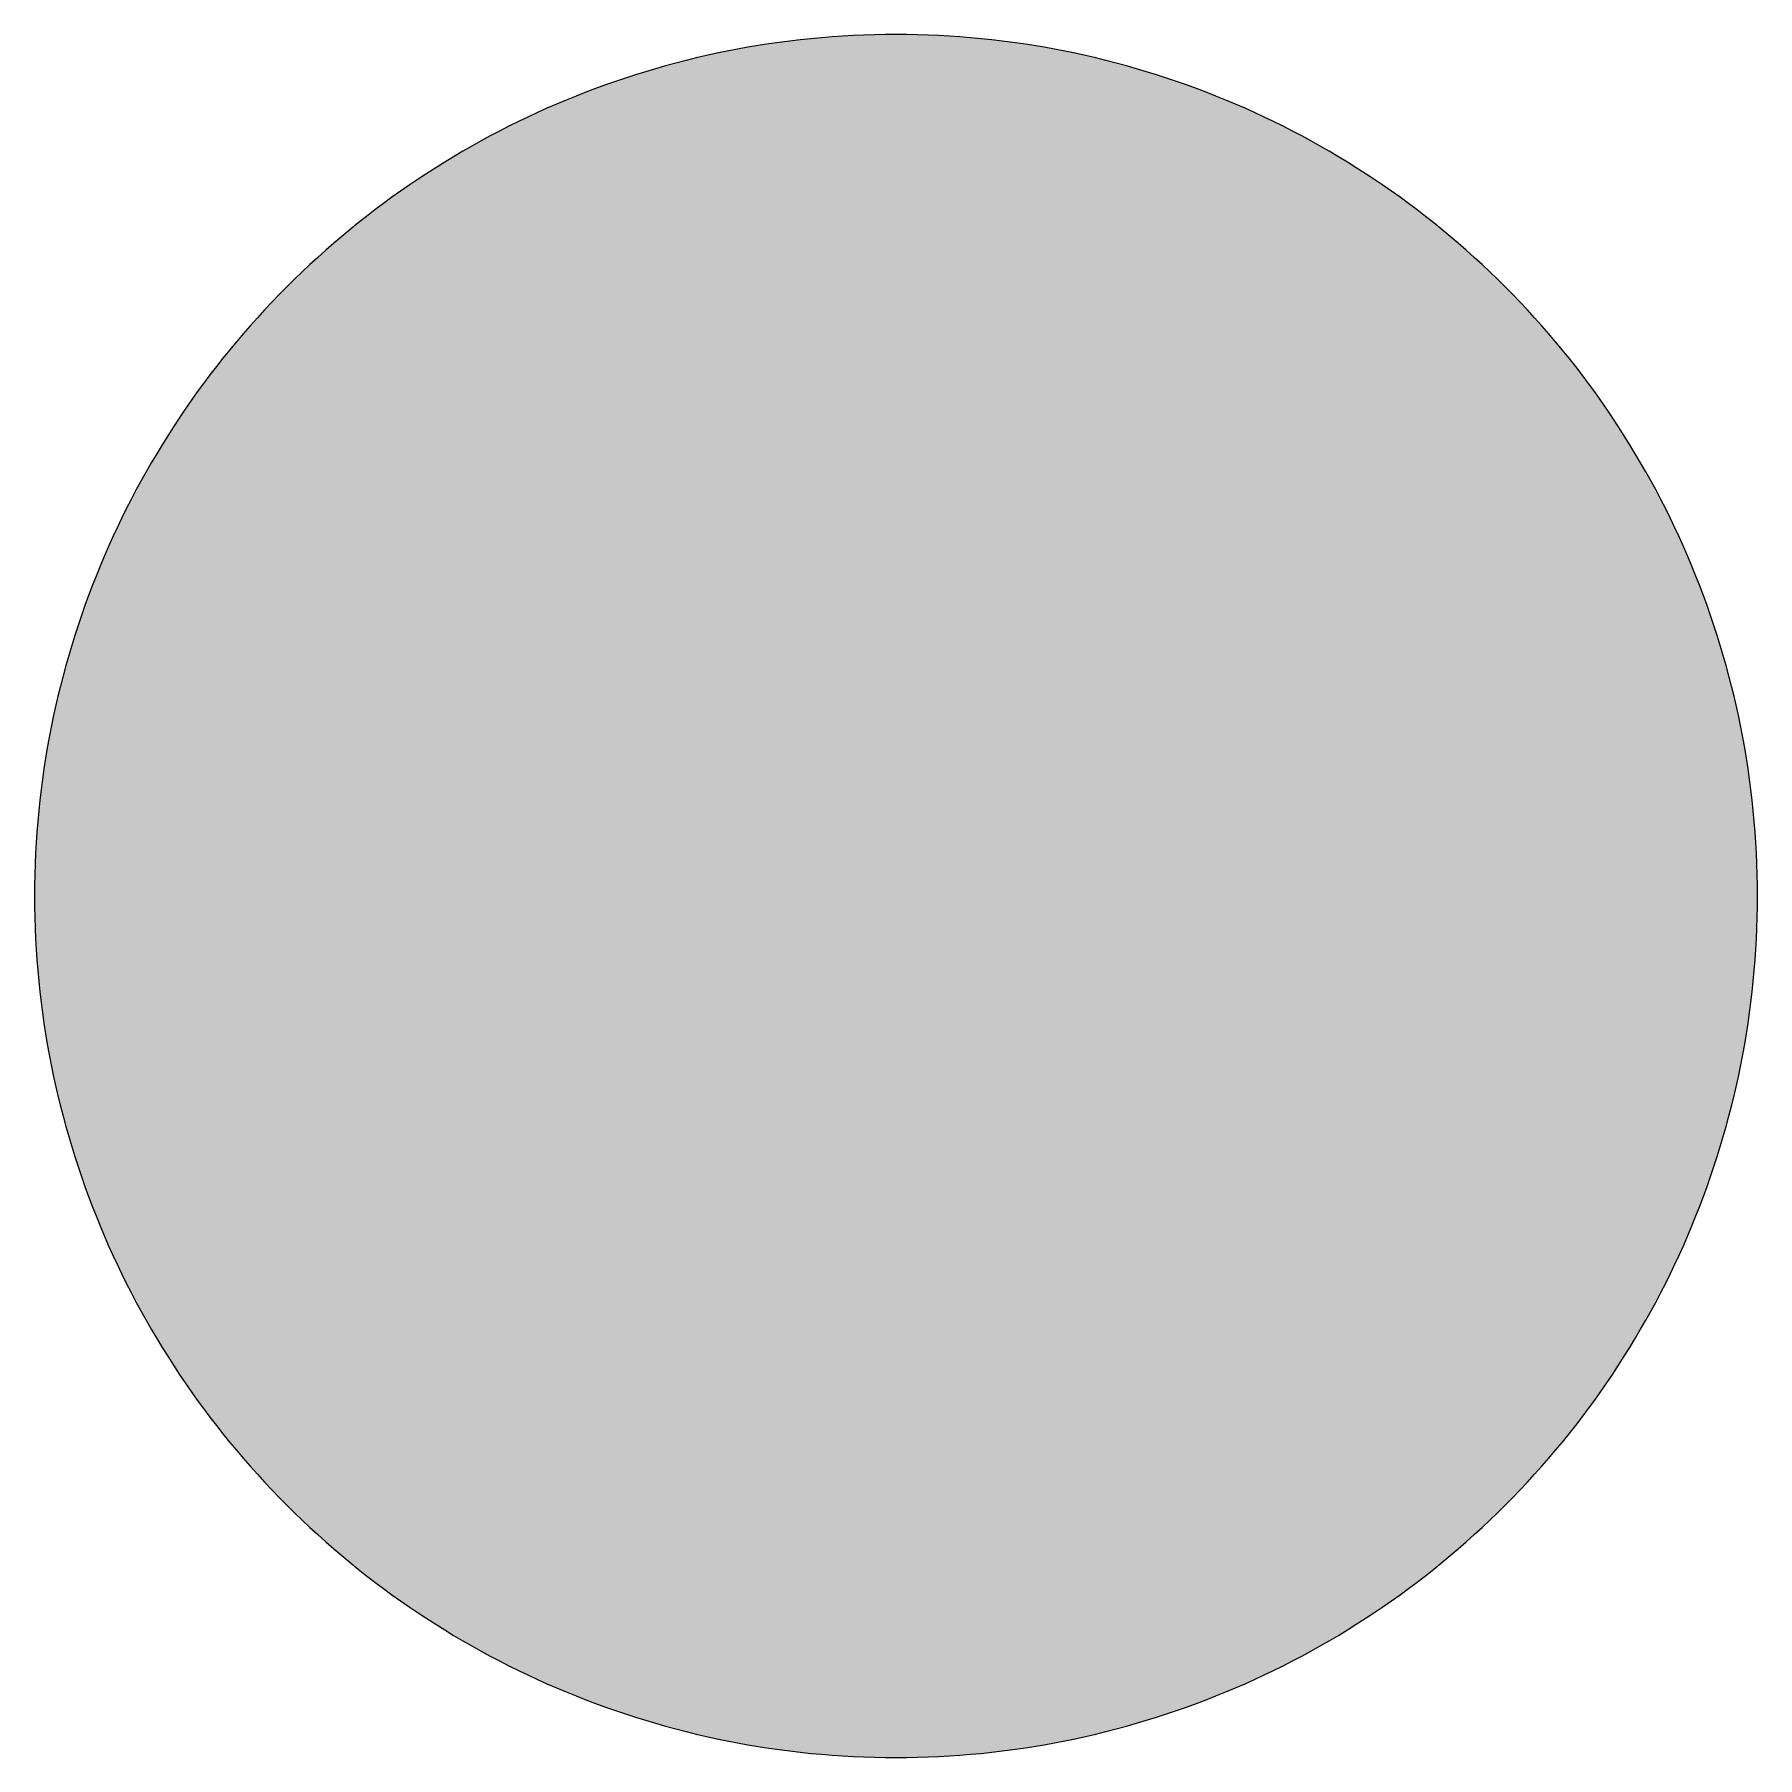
# Model space of a CAD drawing. Header units: millimetres. Extents: x 0 to 212, y 0 to 212.
import ezdxf

# ---------------------------------------------------------------- set-up
doc = ezdxf.new("R2010")
doc.units = ezdxf.units.MM

msp = doc.modelspace()

# ---------------------------------------------------------------- hatches: boundary and pattern name
msp.add_hatch(color=254).paths.add_polyline_path([(211.7189, 105.8869), (211.709, 107.2007), (211.6861, 108.5139), (211.6455, 109.8245), (211.5871, 111.1326), (211.5134, 112.4407), (211.4245, 113.7437), (211.3204, 115.0468), (211.201, 116.3447), (211.0638, 117.6426), (210.9114, 118.9355), (210.7413, 120.2258), (210.5584, 121.5136), (210.3577, 122.7988), (210.1418, 124.079), (209.9107, 125.3566), (209.6643, 126.6292), (209.4027, 127.8992), (209.1258, 129.1641), (208.8337, 130.4239), (208.5264, 131.6812), (208.2038, 132.936), (207.866, 134.1831), (207.5104, 135.4277), (207.1421, 136.6647), (206.7611, 137.8991), (206.3623, 139.1285), (205.9483, 140.3502), (205.5216, 141.5694), (205.0771, 142.781), (204.6199, 143.9901), (204.1474, 145.1915), (203.6623, 146.3853), (203.1619, 147.574), (202.6463, 148.7576), (202.1154, 149.9362), (201.5693, 151.1046), (201.0105, 152.2705), (200.439, 153.4262), (199.8523, 154.5768), (199.2503, 155.7198), (198.6356, 156.8577), (198.0057, 157.9855), (197.3605, 159.1081), (196.7052, 160.2232), (196.0321, 161.3281), (195.3489, 162.4279), (194.6504, 163.5176), (193.9366, 164.6022), (193.2102, 165.6766), (192.471, 166.7434), (191.7167, 167.8), (190.9521, 168.849), (190.1698, 169.8904), (189.3773, 170.9217), (188.5696, 171.9428), (187.7517, 172.9562), (186.9161, 173.9621), (186.0702, 174.9552), (185.2117, 175.9407), (184.338, 176.9161), (183.454, 177.8838), (182.5549, 178.8389), (181.643, 179.7837), (180.721, 180.7185), (179.7837, 181.643), (178.8389, 182.5549), (177.8838, 183.454), (176.9161, 184.338), (175.9407, 185.2117), (174.9552, 186.0702), (173.9621, 186.9161), (172.9562, 187.7492), (171.9428, 188.5696), (170.9217, 189.3773), (169.8904, 190.1698), (168.849, 190.9496), (167.8, 191.7167), (166.7408, 192.471), (165.6766, 193.2102), (164.6022, 193.9366), (163.5176, 194.6504), (162.4279, 195.3489), (161.3281, 196.0321), (160.2232, 196.7052), (159.1081, 197.3631), (157.9855, 198.0057), (156.8577, 198.6356), (155.7198, 199.2503), (154.5768, 199.8523), (153.4262, 200.439), (152.2705, 201.0131), (151.1046, 201.5719), (149.9362, 202.1154), (148.7576, 202.6463), (147.574, 203.1619), (146.3853, 203.6623), (145.1889, 204.15), (143.9875, 204.6199), (142.781, 205.0796), (141.5694, 205.5216), (140.3502, 205.9483), (139.1285, 206.3623), (137.8991, 206.7611), (136.6647, 207.1446), (135.4252, 207.5129), (134.1831, 207.866), (132.9334, 208.2038), (131.6812, 208.5264), (130.4239, 208.8337), (129.1641, 209.1284), (127.8966, 209.4052), (126.6292, 209.6668), (125.3541, 209.9132), (124.0765, 210.1444), (122.7963, 210.3603), (121.5136, 210.5584), (120.2258, 210.7438), (118.9355, 210.9114), (117.6401, 211.0638), (116.3447, 211.201), (115.0468, 211.3229), (113.7437, 211.4271), (112.4382, 211.516), (111.1326, 211.5896), (109.8245, 211.6455), (108.5113, 211.6861), (107.1982, 211.7115), (105.885, 211.7192), (104.5693, 211.7115), (103.2561, 211.6861), (101.9454, 211.6455), (100.6373, 211.5896), (99.3292, 211.516), (98.0262, 211.4271), (96.7232, 211.3229), (95.4253, 211.201), (94.1273, 211.0638), (92.8345, 210.9114), (91.5441, 210.7438), (90.2564, 210.5584), (88.9711, 210.3603), (87.691, 210.1444), (86.4133, 209.9132), (85.1408, 209.6668), (83.8708, 209.4052), (82.6059, 209.1284), (81.346, 208.8337), (80.0887, 208.5264), (78.834, 208.2038), (77.5868, 207.866), (76.3422, 207.5129), (75.1053, 207.1446), (73.8708, 206.7611), (72.6415, 206.3623), (71.4197, 205.9483), (70.2005, 205.5216), (68.9889, 205.0796), (67.7799, 204.6199), (66.5785, 204.15), (65.3847, 203.6623), (64.196, 203.1619), (63.0123, 202.6463), (61.8338, 202.1154), (60.6628, 201.5719), (59.4995, 201.0131), (58.3438, 200.439), (57.1932, 199.8523), (56.0502, 199.2503), (54.9123, 198.6356), (53.7845, 198.0057), (52.6618, 197.3631), (51.5468, 196.7052), (50.4419, 196.0321), (49.342, 195.3489), (48.2524, 194.6504), (47.1678, 193.9366), (46.0934, 193.2102), (45.0266, 192.471), (43.9699, 191.7167), (42.9209, 190.9496), (41.8795, 190.1698), (40.8483, 189.3773), (39.8272, 188.5696), (38.8137, 187.7492), (37.8079, 186.9161), (36.8148, 186.0702), (35.8292, 185.2117), (34.8539, 184.338), (33.8861, 183.454), (32.9311, 182.5549), (31.9862, 181.643), (31.049, 180.7185), (30.1269, 179.7837), (29.2151, 178.8389), (28.3159, 177.8838), (27.432, 176.9161), (26.5582, 175.9407), (25.6997, 174.9552), (24.8539, 173.9621), (24.0208, 172.9562), (23.2004, 171.9428), (22.3926, 170.9217), (21.6002, 169.8904), (20.8204, 168.849), (20.0533, 167.8), (19.2989, 166.7434), (18.5598, 165.6766), (17.8333, 164.6022), (17.1196, 163.5176), (16.4211, 162.4279), (15.7378, 161.3281), (15.0647, 160.2232), (14.4069, 159.1081), (13.7643, 157.9855), (13.1343, 156.8577), (12.5197, 155.7198), (11.9177, 154.5768), (11.3309, 153.4262), (10.7569, 152.2705), (10.1981, 151.1046), (9.6545, 149.9362), (9.1237, 148.7576), (8.6081, 147.574), (8.1077, 146.3853), (7.62, 145.1915), (7.1501, 143.9901), (6.6904, 142.781), (6.2484, 141.5694), (5.8217, 140.3502), (5.4077, 139.1285), (5.0089, 137.8991), (4.6253, 136.6647), (4.257, 135.4277), (3.904, 134.1831), (3.5662, 132.936), (3.2436, 131.6812), (2.9362, 130.4239), (2.6416, 129.1641), (2.3647, 127.8992), (2.1031, 126.6292), (1.8567, 125.3566), (1.6256, 124.079), (1.4097, 122.7988), (1.2116, 121.5136), (1.0262, 120.2258), (0.8585, 118.9355), (0.7061, 117.6426), (0.569, 116.3447), (0.447, 115.0468), (0.3429, 113.7437), (0.254, 112.4407), (0.1803, 111.1326), (0.1245, 109.8245), (0.0838, 108.5139), (0.0584, 107.2007), (0.0508, 105.885), (0.0584, 104.5718), (0.0838, 103.2586), (0.1245, 101.9454), (0.1803, 100.6373), (0.254, 99.3318), (0.3429, 98.0262), (0.447, 96.7232), (0.569, 95.4253), (0.7061, 94.1299), (0.8585, 92.8345), (1.0262, 91.5441), (1.2116, 90.2564), (1.4097, 88.9737), (1.6256, 87.6935), (1.8567, 86.4159), (2.1031, 85.1408), (2.3647, 83.8733), (2.6416, 82.6059), (2.9362, 81.346), (3.2436, 80.0887), (3.5662, 78.8365), (3.904, 77.5868), (4.257, 76.3448), (4.6253, 75.1053), (5.0089, 73.8708), (5.4077, 72.6415), (5.8217, 71.4197), (6.2484, 70.2005), (6.6904, 68.9889), (7.1501, 67.7824), (7.62, 66.581), (8.1077, 65.3847), (8.6081, 64.196), (9.1237, 63.0123), (9.6545, 61.8338), (10.1981, 60.6654), (10.7569, 59.4995), (11.3309, 58.3438), (11.9177, 57.1932), (12.5197, 56.0502), (13.1343, 54.9123), (13.7643, 53.7845), (14.4069, 52.6618), (15.0647, 51.5468), (15.7378, 50.4419), (16.4211, 49.342), (17.1196, 48.2524), (17.8333, 47.1678), (18.5598, 46.0934), (19.2989, 45.0291), (20.0533, 43.9699), (20.8204, 42.9209), (21.6002, 41.8795), (22.3926, 40.8483), (23.2004, 39.8272), (24.0208, 38.8137), (24.8539, 37.8079), (25.6997, 36.8148), (26.5582, 35.8292), (27.432, 34.8539), (28.3159, 33.8861), (29.2151, 32.9311), (30.1269, 31.9862), (31.049, 31.049), (31.9862, 30.1269), (32.9311, 29.2151), (33.8861, 28.3159), (34.8539, 27.432), (35.8292, 26.5582), (36.8148, 25.6997), (37.8079, 24.8539), (38.8137, 24.0182), (39.8272, 23.2004), (40.8483, 22.3926), (41.8795, 21.6002), (42.9209, 20.8178), (43.9699, 20.0533), (45.0266, 19.2989), (46.0934, 18.5598), (47.1678, 17.8333), (48.2524, 17.1196), (49.342, 16.4211), (50.4419, 15.7378), (51.5468, 15.0647), (52.6618, 14.4094), (53.7845, 13.7643), (54.9123, 13.1343), (56.0502, 12.5197), (57.1932, 11.9177), (58.3438, 11.3309), (59.4995, 10.7594), (60.6628, 10.2006), (61.8338, 9.6545), (63.0123, 9.1237), (64.196, 8.6081), (65.3847, 8.1077), (66.5785, 7.6225), (67.7799, 7.1501), (68.9889, 6.6929), (70.2005, 6.2484), (71.4197, 5.8217), (72.6415, 5.4077), (73.8708, 5.0089), (75.1053, 4.6279), (76.3422, 4.2596), (77.5868, 3.904), (78.834, 3.5662), (80.0887, 3.2436), (81.346, 2.9362), (82.6059, 2.6441), (83.8708, 2.3673), (85.1408, 2.1057), (86.4133, 1.8593), (87.691, 1.6281), (88.9711, 1.4122), (90.2564, 1.2116), (91.5441, 1.0287), (92.8345, 0.8585), (94.1273, 0.7061), (95.4253, 0.569), (96.7232, 0.4496), (98.0262, 0.3454), (99.3292, 0.2565), (100.6373, 0.1829), (101.9454, 0.1245), (103.2561, 0.0838), (104.5693, 0.061), (105.885, 0.0533), (107.1982, 0.061), (108.5113, 0.0838), (109.8245, 0.1245), (111.1326, 0.1829), (112.4382, 0.2565), (113.7437, 0.3454), (115.0468, 0.4496), (116.3447, 0.569), (117.6401, 0.7061), (118.9355, 0.8585), (120.2258, 1.0287), (121.5136, 1.2116), (122.7963, 1.4122), (124.0765, 1.6281), (125.3541, 1.8593), (126.6292, 2.1057), (127.8966, 2.3673), (129.1641, 2.6441), (130.4239, 2.9362), (131.6812, 3.2436), (132.9334, 3.5662), (134.1831, 3.904), (135.4252, 4.2596), (136.6647, 4.6279), (137.8991, 5.0089), (139.1285, 5.4077), (140.3502, 5.8217), (141.5694, 6.2484), (142.781, 6.6929), (143.9875, 7.1501), (145.1889, 7.6225), (146.3853, 8.1077), (147.574, 8.6081), (148.7576, 9.1237), (149.9362, 9.6545), (151.1046, 10.2006), (152.2705, 10.7594), (153.4262, 11.3309), (154.5768, 11.9177), (155.7198, 12.5197), (156.8577, 13.1343), (157.9855, 13.7643), (159.1081, 14.4094), (160.2232, 15.0647), (161.3281, 15.7378), (162.4279, 16.4211), (163.5176, 17.1196), (164.6022, 17.8333), (165.6766, 18.5598), (166.7408, 19.2989), (167.8, 20.0533), (168.849, 20.8178), (169.8904, 21.6002), (170.9217, 22.3926), (171.9428, 23.2004), (172.9562, 24.0182), (173.9621, 24.8539), (174.9552, 25.6997), (175.9407, 26.5582), (176.9161, 27.432), (177.8838, 28.3159), (178.8389, 29.2151), (179.7837, 30.1269), (180.721, 31.049), (181.643, 31.9862), (182.5549, 32.9311), (183.454, 33.8861), (184.338, 34.8539), (185.2117, 35.8292), (186.0702, 36.8148), (186.9161, 37.8079), (187.7517, 38.8137), (188.5696, 39.8272), (189.3773, 40.8483), (190.1698, 41.8795), (190.9521, 42.9209), (191.7167, 43.9699), (192.471, 45.0291), (193.2102, 46.0934), (193.9366, 47.1678), (194.6504, 48.2524), (195.3489, 49.342), (196.0321, 50.4419), (196.7052, 51.5468), (197.3605, 52.6618), (198.0057, 53.7845), (198.6356, 54.9123), (199.2503, 56.0502), (199.8523, 57.1932), (200.439, 58.3438), (201.0105, 59.4995), (201.5693, 60.6654), (202.1154, 61.8338), (202.6463, 63.0123), (203.1619, 64.196), (203.6623, 65.3847), (204.1474, 66.581), (204.6199, 67.7824), (205.0771, 68.9889), (205.5216, 70.2005), (205.9483, 71.4197), (206.3623, 72.6415), (206.7611, 73.8708), (207.1421, 75.1053), (207.5104, 76.3448), (207.866, 77.5868), (208.2038, 78.8365), (208.5264, 80.0887), (208.8337, 81.346), (209.1258, 82.6059), (209.4027, 83.8733), (209.6643, 85.1408), (209.9107, 86.4159), (210.1418, 87.6935), (210.3577, 88.9737), (210.5584, 90.2564), (210.7413, 91.5441), (210.9114, 92.8345), (211.0638, 94.1299), (211.201, 95.4253), (211.3204, 96.7232), (211.4245, 98.0262), (211.5134, 99.3318), (211.5871, 100.6373), (211.6455, 101.9454), (211.6861, 103.2586), (211.709, 104.5718), (211.7166, 105.885)])
h = msp.add_hatch(color=22)
edge = h.paths.add_edge_path()
edge.add_line((206.4272, 105.8869), (206.4182, 107.1347))
edge.add_line((206.4182, 107.1347), (206.3953, 108.3818))
edge.add_line((206.3953, 108.3818), (206.3572, 109.6264))
edge.add_line((206.3572, 109.6264), (206.3013, 110.871))
edge.add_line((206.3013, 110.871), (206.2328, 112.1131))
edge.add_line((206.2328, 112.1131), (206.1489, 113.3526))
edge.add_line((206.1489, 113.3526), (206.0499, 114.5896))
edge.add_line((206.0499, 114.5896), (205.933, 115.824))
edge.add_line((205.933, 115.824), (205.8035, 117.0534))
edge.add_line((205.8035, 117.0534), (205.6587, 118.2827))
edge.add_line((205.6587, 118.2827), (205.4987, 119.5095))
edge.add_line((205.4987, 119.5095), (205.3234, 120.7313))
edge.add_line((205.3234, 120.7313), (205.1355, 121.953))
edge.add_line((205.1355, 121.953), (204.9297, 123.1697))
edge.add_line((204.9297, 123.1697), (204.7113, 124.3813))
edge.add_line((204.7113, 124.3813), (204.4776, 125.5928))
edge.add_line((204.4776, 125.5928), (204.2287, 126.7968))
edge.add_line((204.2287, 126.7968), (203.9645, 128.0008))
edge.add_line((203.9645, 128.0008), (203.6877, 129.1971))
edge.add_line((203.6877, 129.1971), (203.393, 130.3934))
edge.add_line((203.393, 130.3934), (203.0882, 131.5822))
edge.add_line((203.0882, 131.5822), (202.7657, 132.7683))
edge.add_line((202.7657, 132.7683), (202.4304, 133.9494))
edge.add_line((202.4304, 133.9494), (202.0799, 135.1255))
edge.add_line((202.0799, 135.1255), (201.7166, 136.2989))
edge.add_line((201.7166, 136.2989), (201.3382, 137.4648))
edge.add_line((201.3382, 137.4648), (200.9445, 138.6281))
edge.add_line((200.9445, 138.6281), (200.5381, 139.7864))
edge.add_line((200.5381, 139.7864), (200.119, 140.937))
edge.add_line((200.119, 140.937), (199.6846, 142.0851))
edge.add_line((199.6846, 142.0851), (199.2351, 143.2255))
edge.add_line((199.2351, 143.2255), (198.7728, 144.3609))
edge.add_line((198.7728, 144.3609), (198.2978, 145.4912))
edge.add_line((198.2978, 145.4912), (197.8076, 146.6139))
edge.add_line((197.8076, 146.6139), (197.3047, 147.734))
edge.add_line((197.3047, 147.734), (196.7865, 148.844))
edge.add_line((196.7865, 148.844), (196.2556, 149.9514))
edge.add_line((196.2556, 149.9514), (195.7121, 151.0513))
edge.add_line((195.7121, 151.0513), (195.1533, 152.1435))
edge.add_line((195.1533, 152.1435), (194.5818, 153.2306))
edge.add_line((194.5818, 153.2306), (193.9976, 154.3101))
edge.add_line((193.9976, 154.3101), (193.4007, 155.382))
edge.add_line((193.4007, 155.382), (192.7885, 156.4462))
edge.add_line((192.7885, 156.4462), (192.1637, 157.5054))
edge.add_line((192.1637, 157.5054), (191.5262, 158.557))
edge.add_line((191.5262, 158.557), (190.8759, 159.6009))
edge.add_line((190.8759, 159.6009), (190.2104, 160.6372))
edge.add_line((190.2104, 160.6372), (189.5348, 161.6659))
edge.add_line((189.5348, 161.6659), (188.8439, 162.687))
edge.add_line((188.8439, 162.687), (188.1429, 163.7005))
edge.add_line((188.1429, 163.7005), (187.4266, 164.7038))
edge.add_line((187.4266, 164.7038), (186.6976, 165.702))
edge.add_line((186.6976, 165.702), (185.9559, 166.69))
edge.add_line((185.9559, 166.69), (185.2041, 167.6705))
edge.add_line((185.2041, 167.6705), (184.437, 168.6408))
edge.add_line((184.437, 168.6408), (183.6572, 169.6034))
edge.add_line((183.6572, 169.6034), (182.8673, 170.5585))
edge.add_line((182.8673, 170.5585), (182.0621, 171.5033))
edge.add_line((182.0621, 171.5033), (181.2468, 172.4381))
edge.add_line((181.2468, 172.4381), (180.4162, 173.3652))
edge.add_line((180.4162, 173.3652), (179.5755, 174.2846))
edge.add_line((179.5755, 174.2846), (178.722, 175.1914))
edge.add_line((178.722, 175.1914), (177.8559, 176.0906))
edge.add_line((177.8559, 176.0906), (176.9796, 176.9796))
edge.add_line((176.9796, 176.9796), (176.0906, 177.8559))
edge.add_line((176.0906, 177.8559), (175.1914, 178.722))
edge.add_line((175.1914, 178.722), (174.2846, 179.5755))
edge.add_line((174.2846, 179.5755), (173.3652, 180.4162))
edge.add_line((173.3652, 180.4162), (172.4381, 181.2442))
edge.add_line((172.4381, 181.2442), (171.5033, 182.0621))
edge.add_line((171.5033, 182.0621), (170.5585, 182.8648))
edge.add_line((170.5585, 182.8648), (169.6034, 183.6572))
edge.add_line((169.6034, 183.6572), (168.6408, 184.437))
edge.add_line((168.6408, 184.437), (167.6705, 185.2041))
edge.add_line((167.6705, 185.2041), (166.69, 185.9559))
edge.add_line((166.69, 185.9559), (165.702, 186.6976))
edge.add_line((165.702, 186.6976), (164.7038, 187.4266))
edge.add_line((164.7038, 187.4266), (163.7005, 188.1429))
edge.add_line((163.7005, 188.1429), (162.687, 188.8439))
edge.add_line((162.687, 188.8439), (161.6659, 189.5348))
edge.add_line((161.6659, 189.5348), (160.6372, 190.2104))
edge.add_line((160.6372, 190.2104), (159.6009, 190.8759))
edge.add_line((159.6009, 190.8759), (158.557, 191.5262))
edge.add_line((158.557, 191.5262), (157.5054, 192.1637))
edge.add_line((157.5054, 192.1637), (156.4462, 192.7885))
edge.add_line((156.4462, 192.7885), (155.382, 193.4007))
edge.add_line((155.382, 193.4007), (154.3075, 193.9976))
edge.add_line((154.3075, 193.9976), (153.228, 194.5818))
edge.add_line((153.228, 194.5818), (152.1435, 195.1533))
edge.add_line((152.1435, 195.1533), (151.0487, 195.7121))
edge.add_line((151.0487, 195.7121), (149.9514, 196.2556))
edge.add_line((149.9514, 196.2556), (148.844, 196.7865))
edge.add_line((148.844, 196.7865), (147.734, 197.3047))
edge.add_line((147.734, 197.3047), (146.6139, 197.8076))
edge.add_line((146.6139, 197.8076), (145.4912, 198.2978))
edge.add_line((145.4912, 198.2978), (144.3609, 198.7728))
edge.add_line((144.3609, 198.7728), (143.2255, 199.2351))
edge.add_line((143.2255, 199.2351), (142.0825, 199.6846))
edge.add_line((142.0825, 199.6846), (140.937, 200.119))
edge.add_line((140.937, 200.119), (139.7838, 200.5406))
edge.add_line((139.7838, 200.5406), (138.6281, 200.947))
edge.add_line((138.6281, 200.947), (137.4648, 201.3382))
edge.add_line((137.4648, 201.3382), (136.2989, 201.7166))
edge.add_line((136.2989, 201.7166), (135.1255, 202.0824))
edge.add_line((135.1255, 202.0824), (133.9494, 202.4304))
edge.add_line((133.9494, 202.4304), (132.7683, 202.7657))
edge.add_line((132.7683, 202.7657), (131.5822, 203.0882))
edge.add_line((131.5822, 203.0882), (130.3909, 203.3956))
edge.add_line((130.3909, 203.3956), (129.1971, 203.6877))
edge.add_line((129.1971, 203.6877), (127.9982, 203.9645))
edge.add_line((127.9982, 203.9645), (126.7968, 204.2287))
edge.add_line((126.7968, 204.2287), (125.5903, 204.4776))
edge.add_line((125.5903, 204.4776), (124.3813, 204.7113))
edge.add_line((124.3813, 204.7113), (123.1671, 204.9323))
edge.add_line((123.1671, 204.9323), (121.9505, 205.1355))
edge.add_line((121.9505, 205.1355), (120.7313, 205.326))
edge.add_line((120.7313, 205.326), (119.5095, 205.5012))
edge.add_line((119.5095, 205.5012), (118.2827, 205.6613))
edge.add_line((118.2827, 205.6613), (117.0534, 205.806))
edge.add_line((117.0534, 205.806), (115.8215, 205.9356))
edge.add_line((115.8215, 205.9356), (114.587, 206.0499))
edge.add_line((114.587, 206.0499), (113.35, 206.1489))
edge.add_line((113.35, 206.1489), (112.1105, 206.2353))
edge.add_line((112.1105, 206.2353), (110.871, 206.3039))
edge.add_line((110.871, 206.3039), (109.6264, 206.3572))
edge.add_line((109.6264, 206.3572), (108.3818, 206.3953))
edge.add_line((108.3818, 206.3953), (107.1347, 206.4207))
edge.add_line((107.1347, 206.4207), (105.885, 206.4283))
edge.add_line((105.885, 206.4283), (104.6353, 206.4207))
edge.add_line((104.6353, 206.4207), (103.3882, 206.3953))
edge.add_line((103.3882, 206.3953), (102.1436, 206.3572))
edge.add_line((102.1436, 206.3572), (100.899, 206.3039))
edge.add_line((100.899, 206.3039), (99.6569, 206.2353))
edge.add_line((99.6569, 206.2353), (98.4174, 206.1489))
edge.add_line((98.4174, 206.1489), (97.1804, 206.0499))
edge.add_line((97.1804, 206.0499), (95.946, 205.9356))
edge.add_line((95.946, 205.9356), (94.7166, 205.806))
edge.add_line((94.7166, 205.806), (93.4872, 205.6613))
edge.add_line((93.4872, 205.6613), (92.2604, 205.5012))
edge.add_line((92.2604, 205.5012), (91.0387, 205.326))
edge.add_line((91.0387, 205.326), (89.8169, 205.1355))
edge.add_line((89.8169, 205.1355), (88.6003, 204.9323))
edge.add_line((88.6003, 204.9323), (87.3887, 204.7113))
edge.add_line((87.3887, 204.7113), (86.1771, 204.4776))
edge.add_line((86.1771, 204.4776), (84.9732, 204.2287))
edge.add_line((84.9732, 204.2287), (83.7692, 203.9645))
edge.add_line((83.7692, 203.9645), (82.5729, 203.6877))
edge.add_line((82.5729, 203.6877), (81.3765, 203.3956))
edge.add_line((81.3765, 203.3956), (80.1878, 203.0882))
edge.add_line((80.1878, 203.0882), (79.0016, 202.7657))
edge.add_line((79.0016, 202.7657), (77.8205, 202.4304))
edge.add_line((77.8205, 202.4304), (76.6445, 202.0824))
edge.add_line((76.6445, 202.0824), (75.471, 201.7166))
edge.add_line((75.471, 201.7166), (74.3052, 201.3382))
edge.add_line((74.3052, 201.3382), (73.1418, 200.947))
edge.add_line((73.1418, 200.947), (71.9836, 200.5406))
edge.add_line((71.9836, 200.5406), (70.833, 200.119))
edge.add_line((70.833, 200.119), (69.6849, 199.6846))
edge.add_line((69.6849, 199.6846), (68.5444, 199.2351))
edge.add_line((68.5444, 199.2351), (67.4091, 198.7728))
edge.add_line((67.4091, 198.7728), (66.2788, 198.2978))
edge.add_line((66.2788, 198.2978), (65.1561, 197.8076))
edge.add_line((65.1561, 197.8076), (64.0359, 197.3047))
edge.add_line((64.0359, 197.3047), (62.926, 196.7865))
edge.add_line((62.926, 196.7865), (61.8185, 196.2556))
edge.add_line((61.8185, 196.2556), (60.7187, 195.7121))
edge.add_line((60.7187, 195.7121), (59.6265, 195.1533))
edge.add_line((59.6265, 195.1533), (58.5394, 194.5818))
edge.add_line((58.5394, 194.5818), (57.4599, 193.9976))
edge.add_line((57.4599, 193.9976), (56.388, 193.4007))
edge.add_line((56.388, 193.4007), (55.3237, 192.7885))
edge.add_line((55.3237, 192.7885), (54.2646, 192.1637))
edge.add_line((54.2646, 192.1637), (53.213, 191.5262))
edge.add_line((53.213, 191.5262), (52.1691, 190.8759))
edge.add_line((52.1691, 190.8759), (51.1327, 190.2104))
edge.add_line((51.1327, 190.2104), (50.104, 189.5348))
edge.add_line((50.104, 189.5348), (49.083, 188.8439))
edge.add_line((49.083, 188.8439), (48.0695, 188.1429))
edge.add_line((48.0695, 188.1429), (47.0662, 187.4266))
edge.add_line((47.0662, 187.4266), (46.068, 186.6976))
edge.add_line((46.068, 186.6976), (45.0799, 185.9559))
edge.add_line((45.0799, 185.9559), (44.0995, 185.2041))
edge.add_line((44.0995, 185.2041), (43.1292, 184.437))
edge.add_line((43.1292, 184.437), (42.1665, 183.6572))
edge.add_line((42.1665, 183.6572), (41.2115, 182.8648))
edge.add_line((41.2115, 182.8648), (40.2666, 182.0621))
edge.add_line((40.2666, 182.0621), (39.3319, 181.2442))
edge.add_line((39.3319, 181.2442), (38.4048, 180.4162))
edge.add_line((38.4048, 180.4162), (37.4853, 179.5755))
edge.add_line((37.4853, 179.5755), (36.5785, 178.722))
edge.add_line((36.5785, 178.722), (35.6794, 177.8559))
edge.add_line((35.6794, 177.8559), (34.7904, 176.9796))
edge.add_line((34.7904, 176.9796), (33.9141, 176.0906))
edge.add_line((33.9141, 176.0906), (33.0479, 175.1914))
edge.add_line((33.0479, 175.1914), (32.1945, 174.2846))
edge.add_line((32.1945, 174.2846), (31.3538, 173.3652))
edge.add_line((31.3538, 173.3652), (30.5257, 172.4381))
edge.add_line((30.5257, 172.4381), (29.7078, 171.5033))
edge.add_line((29.7078, 171.5033), (28.9052, 170.5585))
edge.add_line((28.9052, 170.5585), (28.1127, 169.6034))
edge.add_line((28.1127, 169.6034), (27.3329, 168.6408))
edge.add_line((27.3329, 168.6408), (26.5659, 167.6705))
edge.add_line((26.5659, 167.6705), (25.814, 166.69))
edge.add_line((25.814, 166.69), (25.0723, 165.702))
edge.add_line((25.0723, 165.702), (24.3434, 164.7038))
edge.add_line((24.3434, 164.7038), (23.6271, 163.7005))
edge.add_line((23.6271, 163.7005), (22.926, 162.687))
edge.add_line((22.926, 162.687), (22.2352, 161.6659))
edge.add_line((22.2352, 161.6659), (21.5595, 160.6372))
edge.add_line((21.5595, 160.6372), (20.894, 159.6009))
edge.add_line((20.894, 159.6009), (20.2438, 158.557))
edge.add_line((20.2438, 158.557), (19.6063, 157.5054))
edge.add_line((19.6063, 157.5054), (18.9814, 156.4462))
edge.add_line((18.9814, 156.4462), (18.3693, 155.382))
edge.add_line((18.3693, 155.382), (17.7724, 154.3101))
edge.add_line((17.7724, 154.3101), (17.1882, 153.2306))
edge.add_line((17.1882, 153.2306), (16.6167, 152.1435))
edge.add_line((16.6167, 152.1435), (16.0579, 151.0513))
edge.add_line((16.0579, 151.0513), (15.5143, 149.9514))
edge.add_line((15.5143, 149.9514), (14.9835, 148.844))
edge.add_line((14.9835, 148.844), (14.4653, 147.734))
edge.add_line((14.4653, 147.734), (13.9624, 146.6139))
edge.add_line((13.9624, 146.6139), (13.4722, 145.4912))
edge.add_line((13.4722, 145.4912), (12.9972, 144.3609))
edge.add_line((12.9972, 144.3609), (12.5349, 143.2255))
edge.add_line((12.5349, 143.2255), (12.0853, 142.0851))
edge.add_line((12.0853, 142.0851), (11.651, 140.937))
edge.add_line((11.651, 140.937), (11.2293, 139.7864))
edge.add_line((11.2293, 139.7864), (10.8229, 138.6281))
edge.add_line((10.8229, 138.6281), (10.4318, 137.4648))
edge.add_line((10.4318, 137.4648), (10.0533, 136.2989))
edge.add_line((10.0533, 136.2989), (9.6876, 135.1255))
edge.add_line((9.6876, 135.1255), (9.3396, 133.9494))
edge.add_line((9.3396, 133.9494), (9.0043, 132.7683))
edge.add_line((9.0043, 132.7683), (8.6817, 131.5822))
edge.add_line((8.6817, 131.5822), (8.3744, 130.3934))
edge.add_line((8.3744, 130.3934), (8.0823, 129.1971))
edge.add_line((8.0823, 129.1971), (7.8054, 128.0008))
edge.add_line((7.8054, 128.0008), (7.5413, 126.7968))
edge.add_line((7.5413, 126.7968), (7.2923, 125.5928))
edge.add_line((7.2923, 125.5928), (7.0587, 124.3813))
edge.add_line((7.0587, 124.3813), (6.8377, 123.1697))
edge.add_line((6.8377, 123.1697), (6.6345, 121.953))
edge.add_line((6.6345, 121.953), (6.444, 120.7313))
edge.add_line((6.444, 120.7313), (6.2687, 119.5095))
edge.add_line((6.2687, 119.5095), (6.1087, 118.2827))
edge.add_line((6.1087, 118.2827), (5.9639, 117.0534))
edge.add_line((5.9639, 117.0534), (5.8344, 115.824))
edge.add_line((5.8344, 115.824), (5.7201, 114.5896))
edge.add_line((5.7201, 114.5896), (5.621, 113.3526))
edge.add_line((5.621, 113.3526), (5.5347, 112.1131))
edge.add_line((5.5347, 112.1131), (5.4661, 110.871))
edge.add_line((5.4661, 110.871), (5.4127, 109.6264))
edge.add_line((5.4127, 109.6264), (5.3746, 108.3818))
edge.add_line((5.3746, 108.3818), (5.3492, 107.1347))
edge.add_line((5.3492, 107.1347), (5.3416, 105.885))
edge.add_line((5.3416, 105.885), (5.3492, 104.6353))
edge.add_line((5.3492, 104.6353), (5.3746, 103.3882))
edge.add_line((5.3746, 103.3882), (5.4127, 102.1436))
edge.add_line((5.4127, 102.1436), (5.4661, 100.899))
edge.add_line((5.4661, 100.899), (5.5347, 99.6594))
edge.add_line((5.5347, 99.6594), (5.621, 98.4199))
edge.add_line((5.621, 98.4199), (5.7201, 97.1829))
edge.add_line((5.7201, 97.1829), (5.8344, 95.9485))
edge.add_line((5.8344, 95.9485), (5.9639, 94.7166))
edge.add_line((5.9639, 94.7166), (6.1087, 93.4872))
edge.add_line((6.1087, 93.4872), (6.2687, 92.2604))
edge.add_line((6.2687, 92.2604), (6.444, 91.0387))
edge.add_line((6.444, 91.0387), (6.6345, 89.8195))
edge.add_line((6.6345, 89.8195), (6.8377, 88.6028))
edge.add_line((6.8377, 88.6028), (7.0587, 87.3887))
edge.add_line((7.0587, 87.3887), (7.2923, 86.1797))
edge.add_line((7.2923, 86.1797), (7.5413, 84.9732))
edge.add_line((7.5413, 84.9732), (7.8054, 83.7717))
edge.add_line((7.8054, 83.7717), (8.0823, 82.5729))
edge.add_line((8.0823, 82.5729), (8.3744, 81.3791))
edge.add_line((8.3744, 81.3791), (8.6817, 80.1878))
edge.add_line((8.6817, 80.1878), (9.0043, 79.0016))
edge.add_line((9.0043, 79.0016), (9.3396, 77.8205))
edge.add_line((9.3396, 77.8205), (9.6876, 76.6445))
edge.add_line((9.6876, 76.6445), (10.0533, 75.471))
edge.add_line((10.0533, 75.471), (10.4318, 74.3052))
edge.add_line((10.4318, 74.3052), (10.8229, 73.1418))
edge.add_line((10.8229, 73.1418), (11.2293, 71.9861))
edge.add_line((11.2293, 71.9861), (11.651, 70.833))
edge.add_line((11.651, 70.833), (12.0853, 69.6874))
edge.add_line((12.0853, 69.6874), (12.5349, 68.5444))
edge.add_line((12.5349, 68.5444), (12.9972, 67.4091))
edge.add_line((12.9972, 67.4091), (13.4722, 66.2788))
edge.add_line((13.4722, 66.2788), (13.9624, 65.1561))
edge.add_line((13.9624, 65.1561), (14.4653, 64.0359))
edge.add_line((14.4653, 64.0359), (14.9835, 62.926))
edge.add_line((14.9835, 62.926), (15.5143, 61.8185))
edge.add_line((15.5143, 61.8185), (16.0579, 60.7212))
edge.add_line((16.0579, 60.7212), (16.6167, 59.6265))
edge.add_line((16.6167, 59.6265), (17.1882, 58.5419))
edge.add_line((17.1882, 58.5419), (17.7724, 57.4624))
edge.add_line((17.7724, 57.4624), (18.3693, 56.388))
edge.add_line((18.3693, 56.388), (18.9814, 55.3237))
edge.add_line((18.9814, 55.3237), (19.6063, 54.2646))
edge.add_line((19.6063, 54.2646), (20.2438, 53.213))
edge.add_line((20.2438, 53.213), (20.894, 52.1691))
edge.add_line((20.894, 52.1691), (21.5595, 51.1327))
edge.add_line((21.5595, 51.1327), (22.2352, 50.104))
edge.add_line((22.2352, 50.104), (22.926, 49.083))
edge.add_line((22.926, 49.083), (23.6271, 48.0695))
edge.add_line((23.6271, 48.0695), (24.3434, 47.0662))
edge.add_line((24.3434, 47.0662), (25.0723, 46.068))
edge.add_line((25.0723, 46.068), (25.814, 45.0799))
edge.add_line((25.814, 45.0799), (26.5659, 44.0995))
edge.add_line((26.5659, 44.0995), (27.3329, 43.1292))
edge.add_line((27.3329, 43.1292), (28.1127, 42.1665))
edge.add_line((28.1127, 42.1665), (28.9052, 41.2115))
edge.add_line((28.9052, 41.2115), (29.7078, 40.2666))
edge.add_line((29.7078, 40.2666), (30.5257, 39.3319))
edge.add_line((30.5257, 39.3319), (31.3538, 38.4048))
edge.add_line((31.3538, 38.4048), (32.1945, 37.4853))
edge.add_line((32.1945, 37.4853), (33.0479, 36.5785))
edge.add_line((33.0479, 36.5785), (33.9141, 35.6794))
edge.add_line((33.9141, 35.6794), (34.7904, 34.7904))
edge.add_line((34.7904, 34.7904), (35.6794, 33.9141))
edge.add_line((35.6794, 33.9141), (36.5785, 33.0479))
edge.add_line((36.5785, 33.0479), (37.4853, 32.1945))
edge.add_line((37.4853, 32.1945), (38.4048, 31.3538))
edge.add_line((38.4048, 31.3538), (39.3319, 30.5232))
edge.add_line((39.3319, 30.5232), (40.2666, 29.7078))
edge.add_line((40.2666, 29.7078), (41.2115, 28.9027))
edge.add_line((41.2115, 28.9027), (42.1665, 28.1127))
edge.add_line((42.1665, 28.1127), (43.1292, 27.3329))
edge.add_line((43.1292, 27.3329), (44.0995, 26.5659))
edge.add_line((44.0995, 26.5659), (45.0799, 25.814))
edge.add_line((45.0799, 25.814), (46.068, 25.0723))
edge.add_line((46.068, 25.0723), (47.0662, 24.3434))
edge.add_line((47.0662, 24.3434), (48.0695, 23.6271))
edge.add_line((48.0695, 23.6271), (49.083, 22.926))
edge.add_line((49.083, 22.926), (50.104, 22.2352))
edge.add_line((50.104, 22.2352), (51.1327, 21.5595))
edge.add_line((51.1327, 21.5595), (52.1691, 20.894))
edge.add_line((52.1691, 20.894), (53.213, 20.2438))
edge.add_line((53.213, 20.2438), (54.2646, 19.6063))
edge.add_line((54.2646, 19.6063), (55.3237, 18.9814))
edge.add_line((55.3237, 18.9814), (56.388, 18.3693))
edge.add_line((56.388, 18.3693), (57.4599, 17.7724))
edge.add_line((57.4599, 17.7724), (58.5394, 17.1882))
edge.add_line((58.5394, 17.1882), (59.6265, 16.6167))
edge.add_line((59.6265, 16.6167), (60.7187, 16.0579))
edge.add_line((60.7187, 16.0579), (61.8185, 15.5143))
edge.add_line((61.8185, 15.5143), (62.926, 14.9835))
edge.add_line((62.926, 14.9835), (64.0359, 14.4653))
edge.add_line((64.0359, 14.4653), (65.1561, 13.9624))
edge.add_line((65.1561, 13.9624), (66.2788, 13.4722))
edge.add_line((66.2788, 13.4722), (67.4091, 12.9972))
edge.add_line((67.4091, 12.9972), (68.5444, 12.5349))
edge.add_line((68.5444, 12.5349), (69.6849, 12.0853))
edge.add_line((69.6849, 12.0853), (70.833, 11.651))
edge.add_line((70.833, 11.651), (71.9836, 11.2319))
edge.add_line((71.9836, 11.2319), (73.1418, 10.8255))
edge.add_line((73.1418, 10.8255), (74.3052, 10.4318))
edge.add_line((74.3052, 10.4318), (75.471, 10.0533))
edge.add_line((75.471, 10.0533), (76.6445, 9.6901))
edge.add_line((76.6445, 9.6901), (77.8205, 9.3396))
edge.add_line((77.8205, 9.3396), (79.0016, 9.0043))
edge.add_line((79.0016, 9.0043), (80.1878, 8.6817))
edge.add_line((80.1878, 8.6817), (81.3765, 8.3769))
edge.add_line((81.3765, 8.3769), (82.5729, 8.0823))
edge.add_line((82.5729, 8.0823), (83.7692, 7.8054))
edge.add_line((83.7692, 7.8054), (84.9732, 7.5413))
edge.add_line((84.9732, 7.5413), (86.1771, 7.2923))
edge.add_line((86.1771, 7.2923), (87.3887, 7.0587))
edge.add_line((87.3887, 7.0587), (88.6003, 6.8402))
edge.add_line((88.6003, 6.8402), (89.8169, 6.6345))
edge.add_line((89.8169, 6.6345), (91.0387, 6.4465))
edge.add_line((91.0387, 6.4465), (92.2604, 6.2713))
edge.add_line((92.2604, 6.2713), (93.4872, 6.1112))
edge.add_line((93.4872, 6.1112), (94.7166, 5.9665))
edge.add_line((94.7166, 5.9665), (95.946, 5.8369))
edge.add_line((95.946, 5.8369), (97.1804, 5.7201))
edge.add_line((97.1804, 5.7201), (98.4174, 5.621))
edge.add_line((98.4174, 5.621), (99.6569, 5.5372))
edge.add_line((99.6569, 5.5372), (100.899, 5.4686))
edge.add_line((100.899, 5.4686), (102.1436, 5.4127))
edge.add_line((102.1436, 5.4127), (103.3882, 5.3746))
edge.add_line((103.3882, 5.3746), (104.6353, 5.3518))
edge.add_line((104.6353, 5.3518), (105.885, 5.3442))
edge.add_line((105.885, 5.3442), (107.1347, 5.3518))
edge.add_line((107.1347, 5.3518), (108.3818, 5.3746))
edge.add_line((108.3818, 5.3746), (109.6264, 5.4127))
edge.add_line((109.6264, 5.4127), (110.871, 5.4686))
edge.add_line((110.871, 5.4686), (112.1105, 5.5372))
edge.add_line((112.1105, 5.5372), (113.35, 5.621))
edge.add_line((113.35, 5.621), (114.587, 5.7201))
edge.add_line((114.587, 5.7201), (115.8215, 5.8369))
edge.add_line((115.8215, 5.8369), (117.0534, 5.9665))
edge.add_line((117.0534, 5.9665), (118.2827, 6.1112))
edge.add_line((118.2827, 6.1112), (119.5095, 6.2713))
edge.add_line((119.5095, 6.2713), (120.7313, 6.4465))
edge.add_line((120.7313, 6.4465), (121.9505, 6.6345))
edge.add_line((121.9505, 6.6345), (123.1671, 6.8402))
edge.add_line((123.1671, 6.8402), (124.3813, 7.0587))
edge.add_line((124.3813, 7.0587), (125.5903, 7.2923))
edge.add_line((125.5903, 7.2923), (126.7968, 7.5413))
edge.add_line((126.7968, 7.5413), (127.9982, 7.8054))
edge.add_line((127.9982, 7.8054), (129.1971, 8.0823))
edge.add_line((129.1971, 8.0823), (130.3909, 8.3769))
edge.add_line((130.3909, 8.3769), (131.5822, 8.6817))
edge.add_line((131.5822, 8.6817), (132.7683, 9.0043))
edge.add_line((132.7683, 9.0043), (133.9494, 9.3396))
edge.add_line((133.9494, 9.3396), (135.1255, 9.6901))
edge.add_line((135.1255, 9.6901), (136.2989, 10.0533))
edge.add_line((136.2989, 10.0533), (137.4648, 10.4318))
edge.add_line((137.4648, 10.4318), (138.6281, 10.8255))
edge.add_line((138.6281, 10.8255), (139.7838, 11.2319))
edge.add_line((139.7838, 11.2319), (140.937, 11.651))
edge.add_line((140.937, 11.651), (142.0825, 12.0853))
edge.add_line((142.0825, 12.0853), (143.2255, 12.5349))
edge.add_line((143.2255, 12.5349), (144.3609, 12.9972))
edge.add_line((144.3609, 12.9972), (145.4912, 13.4722))
edge.add_line((145.4912, 13.4722), (146.6139, 13.9624))
edge.add_line((146.6139, 13.9624), (147.734, 14.4653))
edge.add_line((147.734, 14.4653), (148.844, 14.9835))
edge.add_line((148.844, 14.9835), (149.9514, 15.5143))
edge.add_line((149.9514, 15.5143), (151.0487, 16.0579))
edge.add_line((151.0487, 16.0579), (152.1435, 16.6167))
edge.add_line((152.1435, 16.6167), (153.228, 17.1882))
edge.add_line((153.228, 17.1882), (154.3075, 17.7724))
edge.add_line((154.3075, 17.7724), (155.382, 18.3693))
edge.add_line((155.382, 18.3693), (156.4462, 18.9814))
edge.add_line((156.4462, 18.9814), (157.5054, 19.6063))
edge.add_line((157.5054, 19.6063), (158.557, 20.2438))
edge.add_line((158.557, 20.2438), (159.6009, 20.894))
edge.add_line((159.6009, 20.894), (160.6372, 21.5595))
edge.add_line((160.6372, 21.5595), (161.6659, 22.2352))
edge.add_line((161.6659, 22.2352), (162.687, 22.926))
edge.add_line((162.687, 22.926), (163.7005, 23.6271))
edge.add_line((163.7005, 23.6271), (164.7038, 24.3434))
edge.add_line((164.7038, 24.3434), (165.702, 25.0723))
edge.add_line((165.702, 25.0723), (166.69, 25.814))
edge.add_line((166.69, 25.814), (167.6705, 26.5659))
edge.add_line((167.6705, 26.5659), (168.6408, 27.3329))
edge.add_line((168.6408, 27.3329), (169.6034, 28.1127))
edge.add_line((169.6034, 28.1127), (170.5585, 28.9027))
edge.add_line((170.5585, 28.9027), (171.5033, 29.7078))
edge.add_line((171.5033, 29.7078), (172.4381, 30.5232))
edge.add_line((172.4381, 30.5232), (173.3652, 31.3538))
edge.add_line((173.3652, 31.3538), (174.2846, 32.1945))
edge.add_line((174.2846, 32.1945), (175.1914, 33.0479))
edge.add_line((175.1914, 33.0479), (176.0906, 33.9141))
edge.add_line((176.0906, 33.9141), (176.9796, 34.7904))
edge.add_line((176.9796, 34.7904), (177.8559, 35.6794))
edge.add_line((177.8559, 35.6794), (178.722, 36.5785))
edge.add_line((178.722, 36.5785), (179.5755, 37.4853))
edge.add_line((179.5755, 37.4853), (180.4162, 38.4048))
edge.add_line((180.4162, 38.4048), (181.2468, 39.3319))
edge.add_line((181.2468, 39.3319), (182.0621, 40.2666))
edge.add_line((182.0621, 40.2666), (182.8673, 41.2115))
edge.add_line((182.8673, 41.2115), (183.6572, 42.1665))
edge.add_line((183.6572, 42.1665), (184.437, 43.1292))
edge.add_line((184.437, 43.1292), (185.2041, 44.0995))
edge.add_line((185.2041, 44.0995), (185.9559, 45.0799))
edge.add_line((185.9559, 45.0799), (186.6976, 46.068))
edge.add_line((186.6976, 46.068), (187.4266, 47.0662))
edge.add_line((187.4266, 47.0662), (188.1429, 48.0695))
edge.add_line((188.1429, 48.0695), (188.8439, 49.083))
edge.add_line((188.8439, 49.083), (189.5348, 50.104))
edge.add_line((189.5348, 50.104), (190.2104, 51.1327))
edge.add_line((190.2104, 51.1327), (190.8759, 52.1691))
edge.add_line((190.8759, 52.1691), (191.5262, 53.213))
edge.add_line((191.5262, 53.213), (192.1637, 54.2646))
edge.add_line((192.1637, 54.2646), (192.7885, 55.3237))
edge.add_line((192.7885, 55.3237), (193.4007, 56.388))
edge.add_line((193.4007, 56.388), (193.9976, 57.4624))
edge.add_line((193.9976, 57.4624), (194.5818, 58.5419))
edge.add_line((194.5818, 58.5419), (195.1533, 59.6265))
edge.add_line((195.1533, 59.6265), (195.7121, 60.7212))
edge.add_line((195.7121, 60.7212), (196.2556, 61.8185))
edge.add_line((196.2556, 61.8185), (196.7865, 62.926))
edge.add_line((196.7865, 62.926), (197.3047, 64.0359))
edge.add_line((197.3047, 64.0359), (197.8076, 65.1561))
edge.add_line((197.8076, 65.1561), (198.2978, 66.2788))
edge.add_line((198.2978, 66.2788), (198.7728, 67.4091))
edge.add_line((198.7728, 67.4091), (199.2351, 68.5444))
edge.add_line((199.2351, 68.5444), (199.6846, 69.6874))
edge.add_line((199.6846, 69.6874), (200.119, 70.833))
edge.add_line((200.119, 70.833), (200.5381, 71.9861))
edge.add_line((200.5381, 71.9861), (200.9445, 73.1418))
edge.add_line((200.9445, 73.1418), (201.3382, 74.3052))
edge.add_line((201.3382, 74.3052), (201.7166, 75.471))
edge.add_line((201.7166, 75.471), (202.0799, 76.6445))
edge.add_line((202.0799, 76.6445), (202.4304, 77.8205))
edge.add_line((202.4304, 77.8205), (202.7657, 79.0016))
edge.add_line((202.7657, 79.0016), (203.0882, 80.1878))
edge.add_line((203.0882, 80.1878), (203.393, 81.3791))
edge.add_line((203.393, 81.3791), (203.6877, 82.5729))
edge.add_line((203.6877, 82.5729), (203.9645, 83.7717))
edge.add_line((203.9645, 83.7717), (204.2287, 84.9732))
edge.add_line((204.2287, 84.9732), (204.4776, 86.1797))
edge.add_line((204.4776, 86.1797), (204.7113, 87.3887))
edge.add_line((204.7113, 87.3887), (204.9297, 88.6028))
edge.add_line((204.9297, 88.6028), (205.1355, 89.8195))
edge.add_line((205.1355, 89.8195), (205.3234, 91.0387))
edge.add_line((205.3234, 91.0387), (205.4987, 92.2604))
edge.add_line((205.4987, 92.2604), (205.6587, 93.4872))
edge.add_line((205.6587, 93.4872), (205.8035, 94.7166))
edge.add_line((205.8035, 94.7166), (205.933, 95.9485))
edge.add_line((205.933, 95.9485), (206.0499, 97.1829))
edge.add_line((206.0499, 97.1829), (206.1489, 98.4199))
edge.add_line((206.1489, 98.4199), (206.2328, 99.6594))
edge.add_line((206.2328, 99.6594), (206.3013, 100.899))
edge.add_line((206.3013, 100.899), (206.3572, 102.1436))
edge.add_line((206.3572, 102.1436), (206.3953, 103.3882))
edge.add_line((206.3953, 103.3882), (206.4182, 104.6353))
edge.add_line((206.4182, 104.6353), (206.4258, 105.885))
edge = h.paths.add_edge_path(flags=16)
edge.add_line((179.9689, 105.8869), (179.9615, 106.807))
edge.add_line((179.9615, 106.807), (179.9438, 107.7239))
edge.add_line((179.9438, 107.7239), (179.9158, 108.6434))
edge.add_line((179.9158, 108.6434), (179.8777, 109.5604))
edge.add_line((179.8777, 109.5604), (179.8244, 110.4748))
edge.add_line((179.8244, 110.4748), (179.7634, 111.3866))
edge.add_line((179.7634, 111.3866), (179.6898, 112.2985))
edge.add_line((179.6898, 112.2985), (179.6059, 113.2078))
edge.add_line((179.6059, 113.2078), (179.5094, 114.1146))
edge.add_line((179.5094, 114.1146), (179.4027, 115.0214))
edge.add_line((179.4027, 115.0214), (179.2834, 115.9231))
edge.add_line((179.2834, 115.9231), (179.1564, 116.8248))
edge.add_line((179.1564, 116.8248), (179.0167, 117.7239))
edge.add_line((179.0167, 117.7239), (178.8643, 118.6205))
edge.add_line((178.8643, 118.6205), (178.7042, 119.5146))
edge.add_line((178.7042, 119.5146), (178.5315, 120.4062))
edge.add_line((178.5315, 120.4062), (178.3486, 121.2952))
edge.add_line((178.3486, 121.2952), (178.1531, 122.1816))
edge.add_line((178.1531, 122.1816), (177.9499, 123.063))
edge.add_line((177.9499, 123.063), (177.734, 123.9444))
edge.add_line((177.734, 123.9444), (177.5079, 124.8207))
edge.add_line((177.5079, 124.8207), (177.2717, 125.6944))
edge.add_line((177.2717, 125.6944), (177.0228, 126.5657))
edge.add_line((177.0228, 126.5657), (176.7662, 127.4318))
edge.add_line((176.7662, 127.4318), (176.497, 128.2954))
edge.add_line((176.497, 128.2954), (176.2176, 129.1565))
edge.add_line((176.2176, 129.1565), (175.928, 130.0124))
edge.add_line((175.928, 130.0124), (175.6283, 130.8633))
edge.add_line((175.6283, 130.8633), (175.3184, 131.7142))
edge.add_line((175.3184, 131.7142), (174.9984, 132.5575))
edge.add_line((174.9984, 132.5575), (174.6682, 133.3983))
edge.add_line((174.6682, 133.3983), (174.3278, 134.2365))
edge.add_line((174.3278, 134.2365), (173.9773, 135.0696))
edge.add_line((173.9773, 135.0696), (173.6166, 135.8976))
edge.add_line((173.6166, 135.8976), (173.2458, 136.7206))
edge.add_line((173.2458, 136.7206), (172.8648, 137.541))
edge.add_line((172.8648, 137.541), (172.4736, 138.3538))
edge.add_line((172.4736, 138.3538), (172.0723, 139.1641))
edge.add_line((172.0723, 139.1641), (171.6608, 139.9692))
edge.add_line((171.6608, 139.9692), (171.2392, 140.7719))
edge.add_line((171.2392, 140.7719), (170.8099, 141.5669))
edge.add_line((170.8099, 141.5669), (170.368, 142.3568))
edge.add_line((170.368, 142.3568), (169.9184, 143.1417))
edge.add_line((169.9184, 143.1417), (169.4586, 143.9215))
edge.add_line((169.4586, 143.9215), (168.9887, 144.6962))
edge.add_line((168.9887, 144.6962), (168.5087, 145.4658))
edge.add_line((168.5087, 145.4658), (168.0185, 146.2278))
edge.add_line((168.0185, 146.2278), (167.5206, 146.9873))
edge.add_line((167.5206, 146.9873), (167.0126, 147.7391))
edge.add_line((167.0126, 147.7391), (166.4945, 148.4859))
edge.add_line((166.4945, 148.4859), (165.9687, 149.225))
edge.add_line((165.9687, 149.225), (165.4302, 149.9616))
edge.add_line((165.4302, 149.9616), (164.8841, 150.688))
edge.add_line((164.8841, 150.688), (164.3304, 151.4119))
edge.add_line((164.3304, 151.4119), (163.764, 152.1257))
edge.add_line((163.764, 152.1257), (163.1899, 152.8369))
edge.add_line((163.1899, 152.8369), (162.6083, 153.5405))
edge.add_line((162.6083, 153.5405), (162.0139, 154.2364))
edge.add_line((162.0139, 154.2364), (161.4145, 154.9248))
edge.add_line((161.4145, 154.9248), (160.8023, 155.608))
edge.add_line((160.8023, 155.608), (160.1826, 156.2837))
edge.add_line((160.1826, 156.2837), (159.5526, 156.9542))
edge.add_line((159.5526, 156.9542), (158.9151, 157.6146))
edge.add_line((158.9151, 157.6146), (158.2699, 158.2699))
edge.add_line((158.2699, 158.2699), (157.6146, 158.9176))
edge.add_line((157.6146, 158.9176), (156.9517, 159.5552))
edge.add_line((156.9517, 159.5552), (156.2837, 160.1826))
edge.add_line((156.2837, 160.1826), (155.608, 160.8049))
edge.add_line((155.608, 160.8049), (154.9248, 161.4145))
edge.add_line((154.9248, 161.4145), (154.2339, 162.0164))
edge.add_line((154.2339, 162.0164), (153.5379, 162.6083))
edge.add_line((153.5379, 162.6083), (152.8343, 163.1925))
edge.add_line((152.8343, 163.1925), (152.1257, 163.7665))
edge.add_line((152.1257, 163.7665), (151.4094, 164.3304))
edge.add_line((151.4094, 164.3304), (150.688, 164.8866))
edge.add_line((150.688, 164.8866), (149.9591, 165.4327))
edge.add_line((149.9591, 165.4327), (149.225, 165.9687))
edge.add_line((149.225, 165.9687), (148.4833, 166.497))
edge.add_line((148.4833, 166.497), (147.7391, 167.0126))
edge.add_line((147.7391, 167.0126), (146.9847, 167.5232))
edge.add_line((146.9847, 167.5232), (146.2278, 168.021))
edge.add_line((146.2278, 168.021), (145.4633, 168.5112))
edge.add_line((145.4633, 168.5112), (144.6962, 168.9887))
edge.add_line((144.6962, 168.9887), (143.9215, 169.4586))
edge.add_line((143.9215, 169.4586), (143.1417, 169.9184))
edge.add_line((143.1417, 169.9184), (142.3543, 170.3705))
edge.add_line((142.3543, 170.3705), (141.5644, 170.8099))
edge.add_line((141.5644, 170.8099), (140.7693, 171.2417))
edge.add_line((140.7693, 171.2417), (139.9692, 171.6634))
edge.add_line((139.9692, 171.6634), (139.1641, 172.0723))
edge.add_line((139.1641, 172.0723), (138.3538, 172.4736))
edge.add_line((138.3538, 172.4736), (137.5385, 172.8648))
edge.add_line((137.5385, 172.8648), (136.7206, 173.2458))
edge.add_line((136.7206, 173.2458), (135.8951, 173.6192))
edge.add_line((135.8951, 173.6192), (135.067, 173.9798))
edge.add_line((135.067, 173.9798), (134.2339, 174.3304))
edge.add_line((134.2339, 174.3304), (133.3983, 174.6707))
edge.add_line((133.3983, 174.6707), (132.5575, 175.0009))
edge.add_line((132.5575, 175.0009), (131.7117, 175.321))
edge.add_line((131.7117, 175.321), (130.8633, 175.6308))
edge.add_line((130.8633, 175.6308), (130.0099, 175.9306))
edge.add_line((130.0099, 175.9306), (129.1539, 176.2201))
edge.add_line((129.1539, 176.2201), (128.2929, 176.4995))
edge.add_line((128.2929, 176.4995), (127.4293, 176.7662))
edge.add_line((127.4293, 176.7662), (126.5631, 177.0253))
edge.add_line((126.5631, 177.0253), (125.6919, 177.2717))
edge.add_line((125.6919, 177.2717), (124.8181, 177.5079))
edge.add_line((124.8181, 177.5079), (123.9418, 177.734))
edge.add_line((123.9418, 177.734), (123.063, 177.9499))
edge.add_line((123.063, 177.9499), (122.1791, 178.1556))
edge.add_line((122.1791, 178.1556), (121.2926, 178.3486))
edge.add_line((121.2926, 178.3486), (120.4036, 178.5315))
edge.add_line((120.4036, 178.5315), (119.5146, 178.7042))
edge.add_line((119.5146, 178.7042), (118.6205, 178.8668))
edge.add_line((118.6205, 178.8668), (117.7239, 179.0167))
edge.add_line((117.7239, 179.0167), (116.8248, 179.1564))
edge.add_line((116.8248, 179.1564), (115.9231, 179.2859))
edge.add_line((115.9231, 179.2859), (115.0188, 179.4027))
edge.add_line((115.0188, 179.4027), (114.1146, 179.512))
edge.add_line((114.1146, 179.512), (113.2078, 179.6059))
edge.add_line((113.2078, 179.6059), (112.2959, 179.6923))
edge.add_line((112.2959, 179.6923), (111.3866, 179.7634))
edge.add_line((111.3866, 179.7634), (110.4722, 179.8269))
edge.add_line((110.4722, 179.8269), (109.5578, 179.8777))
edge.add_line((109.5578, 179.8777), (108.6409, 179.9184))
edge.add_line((108.6409, 179.9184), (107.7239, 179.9463))
edge.add_line((107.7239, 179.9463), (106.8045, 179.9641))
edge.add_line((106.8045, 179.9641), (105.885, 179.9692))
edge.add_line((105.885, 179.9692), (104.963, 179.9641))
edge.add_line((104.963, 179.9641), (104.046, 179.9463))
edge.add_line((104.046, 179.9463), (103.1265, 179.9184))
edge.add_line((103.1265, 179.9184), (102.2096, 179.8777))
edge.add_line((102.2096, 179.8777), (101.2952, 179.8269))
edge.add_line((101.2952, 179.8269), (100.3833, 179.7634))
edge.add_line((100.3833, 179.7634), (99.4715, 179.6923))
edge.add_line((99.4715, 179.6923), (98.5622, 179.6059))
edge.add_line((98.5622, 179.6059), (97.6554, 179.512))
edge.add_line((97.6554, 179.512), (96.7486, 179.4027))
edge.add_line((96.7486, 179.4027), (95.8469, 179.2859))
edge.add_line((95.8469, 179.2859), (94.9452, 179.1564))
edge.add_line((94.9452, 179.1564), (94.046, 179.0167))
edge.add_line((94.046, 179.0167), (93.1494, 178.8668))
edge.add_line((93.1494, 178.8668), (92.2553, 178.7042))
edge.add_line((92.2553, 178.7042), (91.3638, 178.5315))
edge.add_line((91.3638, 178.5315), (90.4748, 178.3486))
edge.add_line((90.4748, 178.3486), (89.5883, 178.1556))
edge.add_line((89.5883, 178.1556), (88.707, 177.9499))
edge.add_line((88.707, 177.9499), (87.8256, 177.734))
edge.add_line((87.8256, 177.734), (86.9493, 177.5079))
edge.add_line((86.9493, 177.5079), (86.0755, 177.2717))
edge.add_line((86.0755, 177.2717), (85.2043, 177.0253))
edge.add_line((85.2043, 177.0253), (84.3382, 176.7662))
edge.add_line((84.3382, 176.7662), (83.4746, 176.4995))
edge.add_line((83.4746, 176.4995), (82.6135, 176.2201))
edge.add_line((82.6135, 176.2201), (81.7575, 175.9306))
edge.add_line((81.7575, 175.9306), (80.9066, 175.6308))
edge.add_line((80.9066, 175.6308), (80.0557, 175.321))
edge.add_line((80.0557, 175.321), (79.2124, 175.0009))
edge.add_line((79.2124, 175.0009), (78.3717, 174.6707))
edge.add_line((78.3717, 174.6707), (77.5335, 174.3304))
edge.add_line((77.5335, 174.3304), (76.7004, 173.9798))
edge.add_line((76.7004, 173.9798), (75.8723, 173.6192))
edge.add_line((75.8723, 173.6192), (75.0494, 173.2458))
edge.add_line((75.0494, 173.2458), (74.229, 172.8648))
edge.add_line((74.229, 172.8648), (73.4162, 172.4736))
edge.add_line((73.4162, 172.4736), (72.6059, 172.0723))
edge.add_line((72.6059, 172.0723), (71.8007, 171.6634))
edge.add_line((71.8007, 171.6634), (70.9981, 171.2417))
edge.add_line((70.9981, 171.2417), (70.2031, 170.8099))
edge.add_line((70.2031, 170.8099), (69.4131, 170.3705))
edge.add_line((69.4131, 170.3705), (68.6283, 169.9184))
edge.add_line((68.6283, 169.9184), (67.8485, 169.4586))
edge.add_line((67.8485, 169.4586), (67.0738, 168.9887))
edge.add_line((67.0738, 168.9887), (66.3042, 168.5112))
edge.add_line((66.3042, 168.5112), (65.5422, 168.021))
edge.add_line((65.5422, 168.021), (64.7827, 167.5232))
edge.add_line((64.7827, 167.5232), (64.0309, 167.0126))
edge.add_line((64.0309, 167.0126), (63.2841, 166.497))
edge.add_line((63.2841, 166.497), (62.545, 165.9687))
edge.add_line((62.545, 165.9687), (61.8084, 165.4327))
edge.add_line((61.8084, 165.4327), (61.0819, 164.8866))
edge.add_line((61.0819, 164.8866), (60.358, 164.3304))
edge.add_line((60.358, 164.3304), (59.6443, 163.7665))
edge.add_line((59.6443, 163.7665), (58.9331, 163.1925))
edge.add_line((58.9331, 163.1925), (58.2295, 162.6083))
edge.add_line((58.2295, 162.6083), (57.5335, 162.0164))
edge.add_line((57.5335, 162.0164), (56.8452, 161.4145))
edge.add_line((56.8452, 161.4145), (56.1619, 160.8049))
edge.add_line((56.1619, 160.8049), (55.4863, 160.1826))
edge.add_line((55.4863, 160.1826), (54.8157, 159.5552))
edge.add_line((54.8157, 159.5552), (54.1553, 158.9176))
edge.add_line((54.1553, 158.9176), (53.5, 158.2699))
edge.add_line((53.5, 158.2699), (52.8523, 157.6146))
edge.add_line((52.8523, 157.6146), (52.2148, 156.9542))
edge.add_line((52.2148, 156.9542), (51.5874, 156.2837))
edge.add_line((51.5874, 156.2837), (50.9651, 155.608))
edge.add_line((50.9651, 155.608), (50.3555, 154.9248))
edge.add_line((50.3555, 154.9248), (49.7535, 154.2364))
edge.add_line((49.7535, 154.2364), (49.1617, 153.5405))
edge.add_line((49.1617, 153.5405), (48.5775, 152.8369))
edge.add_line((48.5775, 152.8369), (48.0035, 152.1257))
edge.add_line((48.0035, 152.1257), (47.4396, 151.4119))
edge.add_line((47.4396, 151.4119), (46.8833, 150.688))
edge.add_line((46.8833, 150.688), (46.3372, 149.9616))
edge.add_line((46.3372, 149.9616), (45.8013, 149.225))
edge.add_line((45.8013, 149.225), (45.273, 148.4859))
edge.add_line((45.273, 148.4859), (44.7573, 147.7391))
edge.add_line((44.7573, 147.7391), (44.2468, 146.9873))
edge.add_line((44.2468, 146.9873), (43.749, 146.2278))
edge.add_line((43.749, 146.2278), (43.2587, 145.4658))
edge.add_line((43.2587, 145.4658), (42.7812, 144.6962))
edge.add_line((42.7812, 144.6962), (42.3113, 143.9215))
edge.add_line((42.3113, 143.9215), (41.8516, 143.1417))
edge.add_line((41.8516, 143.1417), (41.3995, 142.3568))
edge.add_line((41.3995, 142.3568), (40.96, 141.5669))
edge.add_line((40.96, 141.5669), (40.5282, 140.7719))
edge.add_line((40.5282, 140.7719), (40.1066, 139.9692))
edge.add_line((40.1066, 139.9692), (39.6977, 139.1641))
edge.add_line((39.6977, 139.1641), (39.2963, 138.3538))
edge.add_line((39.2963, 138.3538), (38.9052, 137.541))
edge.add_line((38.9052, 137.541), (38.5242, 136.7206))
edge.add_line((38.5242, 136.7206), (38.1508, 135.8976))
edge.add_line((38.1508, 135.8976), (37.7901, 135.0696))
edge.add_line((37.7901, 135.0696), (37.4396, 134.2365))
edge.add_line((37.4396, 134.2365), (37.0992, 133.3983))
edge.add_line((37.0992, 133.3983), (36.769, 132.5575))
edge.add_line((36.769, 132.5575), (36.449, 131.7142))
edge.add_line((36.449, 131.7142), (36.1391, 130.8633))
edge.add_line((36.1391, 130.8633), (35.8394, 130.0124))
edge.add_line((35.8394, 130.0124), (35.5498, 129.1565))
edge.add_line((35.5498, 129.1565), (35.2704, 128.2954))
edge.add_line((35.2704, 128.2954), (35.0037, 127.4318))
edge.add_line((35.0037, 127.4318), (34.7447, 126.5657))
edge.add_line((34.7447, 126.5657), (34.4983, 125.6944))
edge.add_line((34.4983, 125.6944), (34.2621, 124.8207))
edge.add_line((34.2621, 124.8207), (34.036, 123.9444))
edge.add_line((34.036, 123.9444), (33.8201, 123.063))
edge.add_line((33.8201, 123.063), (33.6144, 122.1816))
edge.add_line((33.6144, 122.1816), (33.4213, 121.2952))
edge.add_line((33.4213, 121.2952), (33.2384, 120.4062))
edge.add_line((33.2384, 120.4062), (33.0657, 119.5146))
edge.add_line((33.0657, 119.5146), (32.9032, 118.6205))
edge.add_line((32.9032, 118.6205), (32.7533, 117.7239))
edge.add_line((32.7533, 117.7239), (32.6136, 116.8248))
edge.add_line((32.6136, 116.8248), (32.4841, 115.9231))
edge.add_line((32.4841, 115.9231), (32.3672, 115.0214))
edge.add_line((32.3672, 115.0214), (32.258, 114.1146))
edge.add_line((32.258, 114.1146), (32.164, 113.2078))
edge.add_line((32.164, 113.2078), (32.0777, 112.2985))
edge.add_line((32.0777, 112.2985), (32.0065, 111.3866))
edge.add_line((32.0065, 111.3866), (31.943, 110.4748))
edge.add_line((31.943, 110.4748), (31.8922, 109.5604))
edge.add_line((31.8922, 109.5604), (31.8516, 108.6434))
edge.add_line((31.8516, 108.6434), (31.8237, 107.7239))
edge.add_line((31.8237, 107.7239), (31.8059, 106.807))
edge.add_line((31.8059, 106.807), (31.8008, 105.885))
edge.add_line((31.8008, 105.885), (31.8059, 104.9655))
edge.add_line((31.8059, 104.9655), (31.8237, 104.046))
edge.add_line((31.8237, 104.046), (31.8516, 103.1291))
edge.add_line((31.8516, 103.1291), (31.8922, 102.2121))
edge.add_line((31.8922, 102.2121), (31.943, 101.2977))
edge.add_line((31.943, 101.2977), (32.0065, 100.3833))
edge.add_line((32.0065, 100.3833), (32.0777, 99.474))
edge.add_line((32.0777, 99.474), (32.164, 98.5622))
edge.add_line((32.164, 98.5622), (32.258, 97.6554))
edge.add_line((32.258, 97.6554), (32.3672, 96.7511))
edge.add_line((32.3672, 96.7511), (32.4841, 95.8469))
edge.add_line((32.4841, 95.8469), (32.6136, 94.9452))
edge.add_line((32.6136, 94.9452), (32.7533, 94.046))
edge.add_line((32.7533, 94.046), (32.9032, 93.1494))
edge.add_line((32.9032, 93.1494), (33.0657, 92.2553))
edge.add_line((33.0657, 92.2553), (33.2384, 91.3663))
edge.add_line((33.2384, 91.3663), (33.4213, 90.4773))
edge.add_line((33.4213, 90.4773), (33.6144, 89.5909))
edge.add_line((33.6144, 89.5909), (33.8201, 88.707))
edge.add_line((33.8201, 88.707), (34.036, 87.8281))
edge.add_line((34.036, 87.8281), (34.2621, 86.9518))
edge.add_line((34.2621, 86.9518), (34.4983, 86.0781))
edge.add_line((34.4983, 86.0781), (34.7447, 85.2068))
edge.add_line((34.7447, 85.2068), (35.0037, 84.3407))
edge.add_line((35.0037, 84.3407), (35.2704, 83.4771))
edge.add_line((35.2704, 83.4771), (35.5498, 82.616))
edge.add_line((35.5498, 82.616), (35.8394, 81.7601))
edge.add_line((35.8394, 81.7601), (36.1391, 80.9066))
edge.add_line((36.1391, 80.9066), (36.449, 80.0583))
edge.add_line((36.449, 80.0583), (36.769, 79.2124))
edge.add_line((36.769, 79.2124), (37.0992, 78.3717))
edge.add_line((37.0992, 78.3717), (37.4396, 77.536))
edge.add_line((37.4396, 77.536), (37.7901, 76.7029))
edge.add_line((37.7901, 76.7029), (38.1508, 75.8749))
edge.add_line((38.1508, 75.8749), (38.5242, 75.0494))
edge.add_line((38.5242, 75.0494), (38.9052, 74.2315))
edge.add_line((38.9052, 74.2315), (39.2963, 73.4162))
edge.add_line((39.2963, 73.4162), (39.6977, 72.6059))
edge.add_line((39.6977, 72.6059), (40.1066, 71.8007))
edge.add_line((40.1066, 71.8007), (40.5282, 71.0006))
edge.add_line((40.5282, 71.0006), (40.96, 70.2056))
edge.add_line((40.96, 70.2056), (41.3995, 69.4157))
edge.add_line((41.3995, 69.4157), (41.8516, 68.6283))
edge.add_line((41.8516, 68.6283), (42.3113, 67.8485))
edge.add_line((42.3113, 67.8485), (42.7812, 67.0738))
edge.add_line((42.7812, 67.0738), (43.2587, 66.3067))
edge.add_line((43.2587, 66.3067), (43.749, 65.5422))
edge.add_line((43.749, 65.5422), (44.2468, 64.7852))
edge.add_line((44.2468, 64.7852), (44.7573, 64.0309))
edge.add_line((44.7573, 64.0309), (45.273, 63.2866))
edge.add_line((45.273, 63.2866), (45.8013, 62.545))
edge.add_line((45.8013, 62.545), (46.3372, 61.8109))
edge.add_line((46.3372, 61.8109), (46.8833, 61.0819))
edge.add_line((46.8833, 61.0819), (47.4396, 60.3606))
edge.add_line((47.4396, 60.3606), (48.0035, 59.6443))
edge.add_line((48.0035, 59.6443), (48.5775, 58.9356))
edge.add_line((48.5775, 58.9356), (49.1617, 58.232))
edge.add_line((49.1617, 58.232), (49.7535, 57.5361))
edge.add_line((49.7535, 57.5361), (50.3555, 56.8452))
edge.add_line((50.3555, 56.8452), (50.9651, 56.1619))
edge.add_line((50.9651, 56.1619), (51.5874, 55.4863))
edge.add_line((51.5874, 55.4863), (52.2148, 54.8183))
edge.add_line((52.2148, 54.8183), (52.8523, 54.1553))
edge.add_line((52.8523, 54.1553), (53.5, 53.5))
edge.add_line((53.5, 53.5), (54.1553, 52.8549))
edge.add_line((54.1553, 52.8549), (54.8157, 52.2173))
edge.add_line((54.8157, 52.2173), (55.4863, 51.5874))
edge.add_line((55.4863, 51.5874), (56.1619, 50.9676))
edge.add_line((56.1619, 50.9676), (56.8452, 50.3555))
edge.add_line((56.8452, 50.3555), (57.5335, 49.7561))
edge.add_line((57.5335, 49.7561), (58.2295, 49.1617))
edge.add_line((58.2295, 49.1617), (58.9331, 48.58))
edge.add_line((58.9331, 48.58), (59.6443, 48.006))
edge.add_line((59.6443, 48.006), (60.358, 47.4396))
edge.add_line((60.358, 47.4396), (61.0819, 46.8859))
edge.add_line((61.0819, 46.8859), (61.8084, 46.3398))
edge.add_line((61.8084, 46.3398), (62.545, 45.8013))
edge.add_line((62.545, 45.8013), (63.2841, 45.2755))
edge.add_line((63.2841, 45.2755), (64.0309, 44.7573))
edge.add_line((64.0309, 44.7573), (64.7827, 44.2493))
edge.add_line((64.7827, 44.2493), (65.5422, 43.7515))
edge.add_line((65.5422, 43.7515), (66.3042, 43.2613))
edge.add_line((66.3042, 43.2613), (67.0738, 42.7812))
edge.add_line((67.0738, 42.7812), (67.8485, 42.3113))
edge.add_line((67.8485, 42.3113), (68.6283, 41.8516))
edge.add_line((68.6283, 41.8516), (69.4131, 41.402))
edge.add_line((69.4131, 41.402), (70.2031, 40.96))
edge.add_line((70.2031, 40.96), (70.9981, 40.5308))
edge.add_line((70.9981, 40.5308), (71.8007, 40.1091))
edge.add_line((71.8007, 40.1091), (72.6059, 39.6977))
edge.add_line((72.6059, 39.6977), (73.4162, 39.2963))
edge.add_line((73.4162, 39.2963), (74.229, 38.9052))
edge.add_line((74.229, 38.9052), (75.0494, 38.5242))
edge.add_line((75.0494, 38.5242), (75.8723, 38.1533))
edge.add_line((75.8723, 38.1533), (76.7004, 37.7927))
edge.add_line((76.7004, 37.7927), (77.5335, 37.4421))
edge.add_line((77.5335, 37.4421), (78.3717, 37.1018))
edge.add_line((78.3717, 37.1018), (79.2124, 36.7716))
edge.add_line((79.2124, 36.7716), (80.0557, 36.4515))
edge.add_line((80.0557, 36.4515), (80.9066, 36.1417))
edge.add_line((80.9066, 36.1417), (81.7575, 35.8419))
edge.add_line((81.7575, 35.8419), (82.6135, 35.5524))
edge.add_line((82.6135, 35.5524), (83.4746, 35.273))
edge.add_line((83.4746, 35.273), (84.3382, 35.0037))
edge.add_line((84.3382, 35.0037), (85.2043, 34.7472))
edge.add_line((85.2043, 34.7472), (86.0755, 34.4983))
edge.add_line((86.0755, 34.4983), (86.9493, 34.2621))
edge.add_line((86.9493, 34.2621), (87.8256, 34.036))
edge.add_line((87.8256, 34.036), (88.707, 33.8201))
edge.add_line((88.707, 33.8201), (89.5883, 33.6169))
edge.add_line((89.5883, 33.6169), (90.4748, 33.4213))
edge.add_line((90.4748, 33.4213), (91.3638, 33.2384))
edge.add_line((91.3638, 33.2384), (92.2553, 33.0657))
edge.add_line((92.2553, 33.0657), (93.1494, 32.9057))
edge.add_line((93.1494, 32.9057), (94.046, 32.7533))
edge.add_line((94.046, 32.7533), (94.9452, 32.6136))
edge.add_line((94.9452, 32.6136), (95.8469, 32.4866))
edge.add_line((95.8469, 32.4866), (96.7486, 32.3672))
edge.add_line((96.7486, 32.3672), (97.6554, 32.2605))
edge.add_line((97.6554, 32.2605), (98.5622, 32.164))
edge.add_line((98.5622, 32.164), (99.4715, 32.0802))
edge.add_line((99.4715, 32.0802), (100.3833, 32.0065))
edge.add_line((100.3833, 32.0065), (101.2952, 31.9456))
edge.add_line((101.2952, 31.9456), (102.2096, 31.8922))
edge.add_line((102.2096, 31.8922), (103.1265, 31.8541))
edge.add_line((103.1265, 31.8541), (104.046, 31.8262))
edge.add_line((104.046, 31.8262), (104.963, 31.8084))
edge.add_line((104.963, 31.8084), (105.885, 31.8033))
edge.add_line((105.885, 31.8033), (106.8045, 31.8084))
edge.add_line((106.8045, 31.8084), (107.7239, 31.8262))
edge.add_line((107.7239, 31.8262), (108.6409, 31.8541))
edge.add_line((108.6409, 31.8541), (109.5578, 31.8922))
edge.add_line((109.5578, 31.8922), (110.4722, 31.9456))
edge.add_line((110.4722, 31.9456), (111.3866, 32.0065))
edge.add_line((111.3866, 32.0065), (112.2959, 32.0802))
edge.add_line((112.2959, 32.0802), (113.2078, 32.164))
edge.add_line((113.2078, 32.164), (114.1146, 32.2605))
edge.add_line((114.1146, 32.2605), (115.0188, 32.3672))
edge.add_line((115.0188, 32.3672), (115.9231, 32.4866))
edge.add_line((115.9231, 32.4866), (116.8248, 32.6136))
edge.add_line((116.8248, 32.6136), (117.7239, 32.7533))
edge.add_line((117.7239, 32.7533), (118.6205, 32.9057))
edge.add_line((118.6205, 32.9057), (119.5146, 33.0657))
edge.add_line((119.5146, 33.0657), (120.4036, 33.2384))
edge.add_line((120.4036, 33.2384), (121.2926, 33.4213))
edge.add_line((121.2926, 33.4213), (122.1791, 33.6169))
edge.add_line((122.1791, 33.6169), (123.063, 33.8201))
edge.add_line((123.063, 33.8201), (123.9418, 34.036))
edge.add_line((123.9418, 34.036), (124.8181, 34.2621))
edge.add_line((124.8181, 34.2621), (125.6919, 34.4983))
edge.add_line((125.6919, 34.4983), (126.5631, 34.7472))
edge.add_line((126.5631, 34.7472), (127.4293, 35.0037))
edge.add_line((127.4293, 35.0037), (128.2929, 35.273))
edge.add_line((128.2929, 35.273), (129.1539, 35.5524))
edge.add_line((129.1539, 35.5524), (130.0099, 35.8419))
edge.add_line((130.0099, 35.8419), (130.8633, 36.1417))
edge.add_line((130.8633, 36.1417), (131.7117, 36.4515))
edge.add_line((131.7117, 36.4515), (132.5575, 36.7716))
edge.add_line((132.5575, 36.7716), (133.3983, 37.1018))
edge.add_line((133.3983, 37.1018), (134.2339, 37.4421))
edge.add_line((134.2339, 37.4421), (135.067, 37.7927))
edge.add_line((135.067, 37.7927), (135.8951, 38.1533))
edge.add_line((135.8951, 38.1533), (136.7206, 38.5242))
edge.add_line((136.7206, 38.5242), (137.5385, 38.9052))
edge.add_line((137.5385, 38.9052), (138.3538, 39.2963))
edge.add_line((138.3538, 39.2963), (139.1641, 39.6977))
edge.add_line((139.1641, 39.6977), (139.9692, 40.1091))
edge.add_line((139.9692, 40.1091), (140.7693, 40.5308))
edge.add_line((140.7693, 40.5308), (141.5644, 40.96))
edge.add_line((141.5644, 40.96), (142.3543, 41.402))
edge.add_line((142.3543, 41.402), (143.1417, 41.8516))
edge.add_line((143.1417, 41.8516), (143.9215, 42.3113))
edge.add_line((143.9215, 42.3113), (144.6962, 42.7812))
edge.add_line((144.6962, 42.7812), (145.4633, 43.2613))
edge.add_line((145.4633, 43.2613), (146.2278, 43.7515))
edge.add_line((146.2278, 43.7515), (146.9847, 44.2493))
edge.add_line((146.9847, 44.2493), (147.7391, 44.7573))
edge.add_line((147.7391, 44.7573), (148.4833, 45.2755))
edge.add_line((148.4833, 45.2755), (149.225, 45.8013))
edge.add_line((149.225, 45.8013), (149.9591, 46.3398))
edge.add_line((149.9591, 46.3398), (150.688, 46.8859))
edge.add_line((150.688, 46.8859), (151.4094, 47.4396))
edge.add_line((151.4094, 47.4396), (152.1257, 48.006))
edge.add_line((152.1257, 48.006), (152.8343, 48.58))
edge.add_line((152.8343, 48.58), (153.5379, 49.1617))
edge.add_line((153.5379, 49.1617), (154.2339, 49.7561))
edge.add_line((154.2339, 49.7561), (154.9248, 50.3555))
edge.add_line((154.9248, 50.3555), (155.608, 50.9676))
edge.add_line((155.608, 50.9676), (156.2837, 51.5874))
edge.add_line((156.2837, 51.5874), (156.9517, 52.2173))
edge.add_line((156.9517, 52.2173), (157.6146, 52.8549))
edge.add_line((157.6146, 52.8549), (158.2699, 53.5))
edge.add_line((158.2699, 53.5), (158.9151, 54.1553))
edge.add_line((158.9151, 54.1553), (159.5526, 54.8183))
edge.add_line((159.5526, 54.8183), (160.1826, 55.4863))
edge.add_line((160.1826, 55.4863), (160.8023, 56.1619))
edge.add_line((160.8023, 56.1619), (161.4145, 56.8452))
edge.add_line((161.4145, 56.8452), (162.0139, 57.5361))
edge.add_line((162.0139, 57.5361), (162.6083, 58.232))
edge.add_line((162.6083, 58.232), (163.1899, 58.9356))
edge.add_line((163.1899, 58.9356), (163.764, 59.6443))
edge.add_line((163.764, 59.6443), (164.3304, 60.3606))
edge.add_line((164.3304, 60.3606), (164.8841, 61.0819))
edge.add_line((164.8841, 61.0819), (165.4302, 61.8109))
edge.add_line((165.4302, 61.8109), (165.9687, 62.545))
edge.add_line((165.9687, 62.545), (166.4945, 63.2866))
edge.add_line((166.4945, 63.2866), (167.0126, 64.0309))
edge.add_line((167.0126, 64.0309), (167.5206, 64.7852))
edge.add_line((167.5206, 64.7852), (168.0185, 65.5422))
edge.add_line((168.0185, 65.5422), (168.5087, 66.3067))
edge.add_line((168.5087, 66.3067), (168.9887, 67.0738))
edge.add_line((168.9887, 67.0738), (169.4586, 67.8485))
edge.add_line((169.4586, 67.8485), (169.9184, 68.6283))
edge.add_line((169.9184, 68.6283), (170.368, 69.4157))
edge.add_line((170.368, 69.4157), (170.8099, 70.2056))
edge.add_line((170.8099, 70.2056), (171.2392, 71.0006))
edge.add_line((171.2392, 71.0006), (171.6608, 71.8007))
edge.add_line((171.6608, 71.8007), (172.0723, 72.6059))
edge.add_line((172.0723, 72.6059), (172.4736, 73.4162))
edge.add_line((172.4736, 73.4162), (172.8648, 74.2315))
edge.add_line((172.8648, 74.2315), (173.2458, 75.0494))
edge.add_line((173.2458, 75.0494), (173.6166, 75.8749))
edge.add_line((173.6166, 75.8749), (173.9773, 76.7029))
edge.add_line((173.9773, 76.7029), (174.3278, 77.536))
edge.add_line((174.3278, 77.536), (174.6682, 78.3717))
edge.add_line((174.6682, 78.3717), (174.9984, 79.2124))
edge.add_line((174.9984, 79.2124), (175.3184, 80.0583))
edge.add_line((175.3184, 80.0583), (175.6283, 80.9066))
edge.add_line((175.6283, 80.9066), (175.928, 81.7601))
edge.add_line((175.928, 81.7601), (176.2176, 82.616))
edge.add_line((176.2176, 82.616), (176.497, 83.4771))
edge.add_line((176.497, 83.4771), (176.7662, 84.3407))
edge.add_line((176.7662, 84.3407), (177.0228, 85.2068))
edge.add_line((177.0228, 85.2068), (177.2717, 86.0781))
edge.add_line((177.2717, 86.0781), (177.5079, 86.9518))
edge.add_line((177.5079, 86.9518), (177.734, 87.8281))
edge.add_line((177.734, 87.8281), (177.9499, 88.707))
edge.add_line((177.9499, 88.707), (178.1531, 89.5909))
edge.add_line((178.1531, 89.5909), (178.3486, 90.4773))
edge.add_line((178.3486, 90.4773), (178.5315, 91.3663))
edge.add_line((178.5315, 91.3663), (178.7042, 92.2553))
edge.add_line((178.7042, 92.2553), (178.8643, 93.1494))
edge.add_line((178.8643, 93.1494), (179.0167, 94.046))
edge.add_line((179.0167, 94.046), (179.1564, 94.9452))
edge.add_line((179.1564, 94.9452), (179.2834, 95.8469))
edge.add_line((179.2834, 95.8469), (179.4027, 96.7511))
edge.add_line((179.4027, 96.7511), (179.5094, 97.6554))
edge.add_line((179.5094, 97.6554), (179.6059, 98.5622))
edge.add_line((179.6059, 98.5622), (179.6898, 99.474))
edge.add_line((179.6898, 99.474), (179.7634, 100.3833))
edge.add_line((179.7634, 100.3833), (179.8244, 101.2977))
edge.add_line((179.8244, 101.2977), (179.8777, 102.2121))
edge.add_line((179.8777, 102.2121), (179.9158, 103.1291))
edge.add_line((179.9158, 103.1291), (179.9438, 104.046))
edge.add_line((179.9438, 104.046), (179.9615, 104.9655))
edge.add_line((179.9615, 104.9655), (179.9666, 105.885))
h = msp.add_hatch(color=59)
h.paths.add_polyline_path([(56.5848, 64.6119), (56.5848, 88.689), (74.1066, 100.1543), (73.189, 102.2735), (73.1368, 102.3925), (73.0834, 102.5144), (73.0326, 102.6363), (72.9844, 102.7608), (72.9361, 102.8827), (72.8878, 103.0046), (72.8396, 103.1291), (72.7939, 103.251), (72.7481, 103.3755), (72.7024, 103.4999), (72.6592, 103.6244), (72.6161, 103.7488), (72.5729, 103.8733), (72.5297, 103.9978), (72.4891, 104.1222), (72.4484, 104.2492), (72.4103, 104.3737), (72.3722, 104.5007), (72.3341, 104.6251), (72.296, 104.7521), (72.2605, 104.8791), (72.2249, 105.0061), (72.1919, 105.1331), (72.1589, 105.2601), (72.1258, 105.3871), (72.0928, 105.5141), (72.0623, 105.6437), (72.0319, 105.7707), (72.0014, 105.9002), (71.9734, 106.0272), (71.9455, 106.1568), (71.9176, 106.2838), (71.8922, 106.4133), (71.8668, 106.5428), (71.8414, 106.6724), (71.8185, 106.8019), (71.7956, 106.9315), (71.7728, 107.061), (71.7525, 107.1905), (71.7296, 107.3201), (71.7118, 107.4496), (71.6915, 107.5792), (71.6737, 107.7112), (71.6559, 107.8408), (71.6407, 107.9729), (71.6255, 108.1024), (71.6102, 108.2345), (71.5975, 108.364), (71.5823, 108.4961), (71.5721, 108.6256), (71.5594, 108.7577), (71.5493, 108.8898), (71.5391, 109.0219), (71.5315, 109.1514), (71.5239, 109.2835), (71.5162, 109.4156), (71.5086, 109.5477), (71.5035, 109.6797), (71.4985, 109.8118), (71.4959, 109.9439), (71.4934, 110.076), (71.4908, 110.2081), (71.4883, 110.3401), (71.4883, 110.4722), (71.4883, 110.5713), (71.4883, 110.6678), (71.4908, 110.7669), (71.4934, 110.8659), (71.4934, 110.965), (71.4959, 111.064), (71.501, 111.1606), (71.5035, 111.2596), (71.5086, 111.3587), (71.5112, 111.4577), (71.5162, 111.5543), (71.5213, 111.6533), (71.5289, 111.7524), (71.534, 111.8514), (71.5416, 111.948), (71.5493, 112.047), (71.5569, 112.1435), (71.5645, 112.2426), (71.5747, 112.3417), (71.5823, 112.4382), (71.5924, 112.5372), (71.6026, 112.6338), (71.6128, 112.7328), (71.6229, 112.8293), (71.6356, 112.9284), (71.6483, 113.0249), (71.661, 113.124), (71.6737, 113.2205), (71.6864, 113.3196), (71.6991, 113.4161), (71.7144, 113.5126), (71.7296, 113.6117), (71.7448, 113.7082), (71.7601, 113.8047), (71.7753, 113.9012), (71.7931, 113.9977), (71.8109, 114.0968), (71.8261, 114.1933), (71.8464, 114.2898), (71.8642, 114.3864), (71.882, 114.4829), (71.9023, 114.5794), (71.9226, 114.6759), (71.943, 114.7724), (71.9633, 114.869), (71.9836, 114.9629), (72.0065, 115.0595), (72.0293, 115.156), (72.0496, 115.2525), (72.075, 115.349), (72.0979, 115.443), (72.1208, 115.5395), (72.1462, 115.6335), (72.1716, 115.73), (72.197, 115.824), (72.2224, 115.9205), (72.2478, 116.0145), (72.2757, 116.111), (72.3011, 116.205), (72.329, 116.299), (72.357, 116.393), (72.3875, 116.4895), (72.4154, 116.5835), (72.4459, 116.6774), (65.7571, 128.8175), (49.7057, 125.3779), (46.2661, 128.8175), (60.0244, 144.8689), (60.0244, 151.7481), (64.6105, 147.162), (64.9757, 147.1574), (65.339, 147.1498), (65.7022, 147.1346), (66.0654, 147.1143), (66.4261, 147.0889), (66.7868, 147.0584), (67.1449, 147.0203), (67.503, 146.9771), (67.8612, 146.9288), (68.2168, 146.8755), (68.5698, 146.8171), (68.9229, 146.751), (69.276, 146.6825), (69.6239, 146.6063), (69.9719, 146.525), (70.3199, 146.4386), (70.6653, 146.3472), (71.0082, 146.2507), (71.3486, 146.1491), (71.689, 146.0398), (72.0268, 145.9281), (72.3621, 145.8112), (72.6948, 145.6893), (73.025, 145.5598), (73.3552, 145.4277), (73.6829, 145.2905), (74.0054, 145.1458), (74.328, 144.9984), (74.6481, 144.846), (74.9656, 144.6886), (75.2805, 144.526), (75.5929, 144.3584), (75.9028, 144.1856), (76.2102, 144.0104), (76.515, 143.8275), (76.8172, 143.6421), (77.1144, 143.449), (77.4116, 143.2535), (77.7037, 143.0553), (77.9932, 142.8496), (78.2803, 142.6388), (78.5647, 142.4254), (78.8441, 142.207), (79.121, 141.9835), (79.3953, 141.7574), (79.6671, 141.5263), (79.9338, 141.29), (80.198, 141.0487), (80.457, 140.8049), (80.7136, 140.556), (80.965, 140.302), (81.214, 140.0429), (81.4603, 139.7813), (81.7016, 139.5171), (81.9404, 139.2479), (82.1741, 138.9736), (82.4027, 138.6942), (82.6287, 138.4122), (82.8497, 138.1277), (83.0682, 137.8356), (83.2815, 137.5435), (83.4898, 137.2438), (83.693, 136.9441), (83.8937, 136.6368), (88.3916, 129.6497), (98.2543, 134.5942), (97.5953, 135.7669), (97.5665, 135.8138), (97.5411, 135.8621), (97.5157, 135.9103), (97.4877, 135.9611), (97.4649, 136.0094), (97.4395, 136.0576), (97.4141, 136.1084), (97.3912, 136.1567), (97.3658, 136.2075), (97.343, 136.2583), (97.3201, 136.3066), (97.2972, 136.3574), (97.2769, 136.4082), (97.2541, 136.459), (97.2337, 136.5098), (97.2134, 136.5606), (97.1931, 136.6114), (97.1728, 136.6622), (97.1525, 136.713), (97.1347, 136.7663), (97.1144, 136.8171), (97.0966, 136.8679), (97.0788, 136.9212), (97.061, 136.972), (97.0432, 137.0254), (97.028, 137.0787), (97.0102, 137.1295), (96.995, 137.1829), (96.9797, 137.2362), (96.9645, 137.287), (96.9518, 137.3403), (96.9366, 137.3937), (96.9239, 137.447), (96.9086, 137.5004), (96.8959, 137.5537), (96.8832, 137.607), (96.8731, 137.6604), (96.8604, 137.7137), (96.8502, 137.7671), (96.84, 137.8229), (96.8299, 137.8763), (96.8197, 137.9296), (96.8096, 137.983), (96.7994, 138.0388), (96.7918, 138.0922), (96.7842, 138.1455), (96.7765, 138.2014), (96.7689, 138.2547), (96.7613, 138.3106), (96.7562, 138.364), (96.7486, 138.4198), (96.7435, 138.4732), (96.7384, 138.5291), (96.7334, 138.5849), (96.7308, 138.6383), (96.7257, 138.6942), (96.7232, 138.7475), (96.7207, 138.8034), (96.7181, 138.8593), (96.7156, 138.9151), (96.713, 138.9685), (96.713, 139.0244), (96.713, 139.0802), (96.713, 139.1361), (96.713, 139.3114), (96.7207, 139.4892), (96.7334, 139.6644), (96.7486, 139.8372), (96.7664, 140.0099), (96.7918, 140.1826), (96.8197, 140.3528), (96.8527, 140.5204), (96.8883, 140.6881), (96.9289, 140.8532), (96.9721, 141.0183), (97.0204, 141.1808), (97.0737, 141.3408), (97.1296, 141.5009), (97.188, 141.6583), (97.2515, 141.8133), (97.3201, 141.9657), (97.3912, 142.1181), (97.4649, 142.2654), (97.5436, 142.4127), (97.6224, 142.56), (97.7087, 142.7023), (97.7951, 142.842), (97.8865, 142.9817), (97.9805, 143.1163), (98.0796, 143.2509), (98.1786, 143.383), (98.2828, 143.51), (98.3894, 143.637), (98.4987, 143.7615), (98.6104, 143.8808), (98.7273, 144.0002), (98.8441, 144.1145), (98.966, 144.2263), (99.0905, 144.3355), (99.2149, 144.4422), (99.3445, 144.5463), (99.4766, 144.6479), (99.6086, 144.7444), (99.7458, 144.8384), (99.883, 144.9299), (100.0252, 145.0188), (100.1674, 145.1026), (100.3122, 145.1839), (100.4595, 145.2626), (100.6094, 145.3363), (100.7593, 145.4074), (100.9142, 145.4734), (101.0691, 145.5369), (101.2266, 145.5979), (101.3841, 145.6538), (101.5467, 145.7046), (101.7092, 145.7528), (101.8718, 145.7985), (102.0369, 145.8392), (102.2045, 145.8747), (102.3747, 145.9078), (102.5449, 145.9357), (102.7151, 145.9586), (102.8878, 145.9789), (103.063, 145.9941), (103.2383, 146.0043), (103.4136, 146.0119), (103.5914, 146.0144), (103.7082, 146.0144), (103.825, 146.0094), (103.9393, 146.0043), (104.0562, 145.9992), (104.1705, 145.989), (104.2848, 145.9789), (104.3991, 145.9662), (104.5134, 145.9535), (104.6277, 145.9357), (104.7394, 145.9179), (104.8512, 145.8976), (104.963, 145.8747), (105.0747, 145.8519), (105.1865, 145.8265), (105.2957, 145.7985), (105.4075, 145.7706), (105.5167, 145.7401), (105.6234, 145.7071), (105.7326, 145.6715), (105.8393, 145.636), (105.9459, 145.5979), (106.0526, 145.5598), (106.1568, 145.5191), (106.2609, 145.476), (106.365, 145.4302), (106.4666, 145.3845), (106.5682, 145.3363), (106.6698, 145.2855), (106.7714, 145.2347), (106.8705, 145.1813), (106.9696, 145.128), (107.0661, 145.0721), (107.1626, 145.0137), (107.2591, 144.9553), (107.3531, 144.8943), (107.4471, 144.8308), (107.5411, 144.7673), (107.6325, 144.7013), (107.7239, 144.6352), (107.8128, 144.5666), (107.9017, 144.4981), (107.9881, 144.4244), (108.0745, 144.3533), (108.1608, 144.2771), (108.2446, 144.2034), (108.3259, 144.1247), (108.4072, 144.0459), (108.4885, 143.9672), (108.5672, 143.8859), (108.646, 143.8021), (108.7222, 143.7183), (108.7958, 143.6319), (108.872, 143.5456), (108.9431, 143.4567), (109.0143, 143.3678), (109.0854, 143.2763), (109.154, 143.1849), (109.22, 143.0909), (109.286, 142.9944), (109.3495, 142.9004), (109.4105, 142.8013), (109.4715, 142.7023), (109.5324, 142.6032), (109.5908, 142.5016), (118.9207, 125.8905), (118.9406, 125.8494), (118.9634, 125.8087), (118.9863, 125.7681), (119.0066, 125.7275), (119.0269, 125.6868), (119.0498, 125.6462), (119.0701, 125.603), (119.0879, 125.5624), (119.1082, 125.5217), (119.1285, 125.4785), (119.1463, 125.4379), (119.1666, 125.3973), (119.1844, 125.3541), (119.2022, 125.3109), (119.22, 125.2703), (119.2378, 125.2271), (119.253, 125.1839), (119.2708, 125.1433), (119.286, 125.1001), (119.3013, 125.0569), (119.319, 125.0137), (119.3343, 124.9705), (119.347, 124.9274), (119.3622, 124.8842), (119.3775, 124.841), (119.3902, 124.7978), (119.4054, 124.7521), (119.4181, 124.7089), (119.4308, 124.6657), (119.4435, 124.6226), (119.4537, 124.5768), (119.4664, 124.5337), (119.4765, 124.4879), (119.4892, 124.4448), (119.4994, 124.4016), (119.5095, 124.3559), (119.5197, 124.3101), (119.5299, 124.267), (119.5375, 124.2212), (119.5476, 124.1781), (119.5553, 124.1323), (119.5629, 124.0866), (119.573, 124.0409), (119.5781, 123.9977), (119.5857, 123.952), (119.5934, 123.9063), (119.5984, 123.8606), (119.6061, 123.8148), (119.6111, 123.7717), (119.6162, 123.7259), (119.6213, 123.6802), (119.6264, 123.6345), (119.6315, 123.5888), (119.634, 123.5431), (119.6365, 123.4973), (119.6416, 123.4516), (119.6442, 123.4059), (119.6467, 123.3602), (119.6467, 123.3145), (119.6492, 123.2687), (119.6518, 123.2205), (119.6518, 123.1748), (119.6518, 123.129), (119.6518, 123.0833), (119.6518, 122.9995), (119.6492, 122.9131), (119.6467, 122.8293), (119.6416, 122.743), (119.6365, 122.6591), (119.6289, 122.5753), (119.6213, 122.4915), (119.6137, 122.4077), (119.601, 122.3239), (119.5908, 122.2426), (119.5781, 122.1588), (119.5629, 122.0749), (119.5476, 121.9937), (119.5324, 121.9124), (119.5146, 121.8311), (119.4943, 121.7498), (119.474, 121.6685), (119.4537, 121.5873), (119.4308, 121.506), (119.4079, 121.4272), (119.3825, 121.3485), (119.3571, 121.2672), (119.3317, 121.1885), (119.3038, 121.1123), (119.2733, 121.0335), (119.2428, 120.9573), (119.2124, 120.8786), (119.1793, 120.8024), (119.1463, 120.7262), (119.1108, 120.6525), (119.0752, 120.5763), (119.0396, 120.5027), (119.0015, 120.429), (118.9634, 120.3554), (118.9228, 120.2842), (118.8822, 120.2106), (118.839, 120.1395), (118.7958, 120.0683), (118.7526, 119.9972), (118.7069, 119.9286), (118.6612, 119.8601), (118.6129, 119.7915), (118.5647, 119.7229), (118.5164, 119.6569), (118.4656, 119.5908), (118.4148, 119.5248), (118.3615, 119.4587), (118.3107, 119.3952), (118.2548, 119.3317), (118.2014, 119.2682), (118.143, 119.2073), (118.0871, 119.1463), (118.0287, 119.0854), (117.9703, 119.0244), (117.9093, 118.966), (117.8484, 118.9076), (117.7874, 118.8517), (117.7265, 118.7933), (117.663, 118.7399), (117.5969, 118.684), (117.5309, 118.6307), (117.4648, 118.5774), (117.3988, 118.524), (117.3302, 118.4732), (125.6316, 119.9388), (125.6792, 119.9464), (125.73, 119.954), (125.7783, 119.9642), (125.8265, 119.9718), (125.8773, 119.9794), (125.9256, 119.9871), (125.9764, 119.9947), (126.0246, 120.0023), (126.0754, 120.0099), (126.1237, 120.0175), (126.1745, 120.0252), (126.2228, 120.0328), (126.2736, 120.0404), (126.3218, 120.0455), (126.3726, 120.0531), (126.4209, 120.0607), (126.4717, 120.0658), (126.5199, 120.0734), (126.5707, 120.0785), (126.619, 120.0836), (126.6698, 120.0912), (126.7181, 120.0963), (126.7689, 120.1014), (126.8197, 120.109), (126.8679, 120.1141), (126.9187, 120.1191), (126.967, 120.1242), (127.0178, 120.1293), (127.066, 120.1344), (127.1168, 120.1369), (127.1676, 120.142), (127.2159, 120.1471), (127.2667, 120.1522), (127.315, 120.1547), (127.3658, 120.1598), (127.4166, 120.1623), (127.4648, 120.1674), (127.5156, 120.1699), (127.5664, 120.175), (127.6147, 120.1776), (127.6655, 120.1801), (127.7163, 120.1852), (127.7645, 120.1877), (127.8153, 120.1903), (127.8636, 120.1928), (127.9144, 120.1953), (127.9652, 120.1979), (128.0135, 120.2004), (128.0643, 120.203), (128.1151, 120.203), (128.1633, 120.2055), (128.2141, 120.208), (128.2649, 120.208), (128.3157, 120.2106), (128.364, 120.2106), (128.4148, 120.2131), (128.4656, 120.2131), (128.5138, 120.2157), (128.5646, 120.2157), (128.6154, 120.2157), (128.6637, 120.2157), (128.7145, 120.2182), (128.7653, 120.2182), (128.8161, 120.2182), (128.9837, 120.2157), (129.1539, 120.2131), (129.3216, 120.2106), (129.4917, 120.2055), (129.6594, 120.1979), (129.8296, 120.1903), (129.9972, 120.1801), (130.1648, 120.1674), (130.3325, 120.1547), (130.5001, 120.1395), (130.6678, 120.1242), (130.8354, 120.1064), (131.003, 120.0861), (131.1707, 120.0658), (131.3358, 120.0429), (131.5034, 120.0201), (131.6685, 119.9947), (131.8336, 119.9667), (131.9987, 119.9388), (132.1638, 119.9083), (132.3289, 119.8778), (132.494, 119.8448), (132.6591, 119.8093), (132.8217, 119.7737), (132.9868, 119.7381), (133.1493, 119.6975), (133.3119, 119.6569), (133.4745, 119.6162), (133.6345, 119.573), (133.797, 119.5273), (133.9571, 119.4816), (134.1196, 119.4333), (134.2796, 119.3851), (134.4371, 119.3343), (134.5971, 119.2809), (134.7572, 119.2276), (134.9146, 119.1743), (135.0721, 119.1158), (135.2296, 119.06), (135.3871, 118.999), (135.542, 118.938), (135.6995, 118.8771), (135.8544, 118.8136), (136.0094, 118.7475), (136.1618, 118.6815), (136.3167, 118.6129), (136.4691, 118.5443), (136.6215, 118.4732), (136.7714, 118.4021), (136.9238, 118.3284), (137.0736, 118.2522), (137.2235, 118.176), (137.3734, 118.0998), (137.5207, 118.0186), (137.6705, 117.9398), (137.8179, 117.856), (137.9626, 117.7722), (138.11, 117.6884), (138.2547, 117.602), (138.3995, 117.5156), (138.5418, 117.4267), (138.684, 117.3353), (138.8262, 117.2439), (138.9685, 117.1499), (142.0717, 120.2528), (142.1816, 120.3604), (142.2933, 120.4697), (142.4076, 120.5763), (142.5245, 120.683), (142.6388, 120.7872), (142.7582, 120.8888), (142.875, 120.9904), (142.9944, 121.0894), (143.1163, 121.1885), (143.2382, 121.2825), (143.3601, 121.379), (143.4846, 121.4704), (143.6091, 121.5619), (143.7361, 121.6533), (143.8631, 121.7397), (143.9901, 121.826), (144.1196, 121.9124), (144.2491, 121.9962), (144.3812, 122.0775), (144.5133, 122.1562), (144.6454, 122.235), (144.78, 122.3112), (144.9146, 122.3874), (145.0492, 122.461), (145.1864, 122.5321), (145.3236, 122.6007), (145.4607, 122.6693), (145.6004, 122.7379), (145.7376, 122.8014), (145.8798, 122.8649), (146.0195, 122.9258), (146.1618, 122.9868), (146.304, 123.0452), (146.4462, 123.1011), (146.591, 123.1544), (146.7358, 123.2078), (146.8806, 123.2586), (147.0254, 123.3068), (147.1727, 123.3551), (147.32, 123.4008), (147.4673, 123.444), (147.6146, 123.4872), (147.7645, 123.5278), (147.9144, 123.5659), (148.0642, 123.6015), (148.2141, 123.637), (148.3639, 123.6701), (148.5163, 123.7005), (148.6687, 123.731), (148.8186, 123.759), (148.9735, 123.7844), (149.1259, 123.8072), (149.2783, 123.8301), (149.4333, 123.8504), (149.5857, 123.8682), (149.7406, 123.8834), (149.8956, 123.8987), (150.0505, 123.9114), (150.2054, 123.9215), (150.3629, 123.9317), (150.5179, 123.9368), (150.6753, 123.9418), (150.8303, 123.9444), (150.9878, 123.9469), (151.2545, 123.9444), (151.5212, 123.9342), (151.7853, 123.9215), (152.0495, 123.9012), (152.3111, 123.8758), (152.5727, 123.8479), (152.8318, 123.8123), (153.0883, 123.7717), (153.3449, 123.7259), (153.6014, 123.6726), (153.8529, 123.6167), (154.1043, 123.5558), (154.3533, 123.4897), (154.6022, 123.4186), (154.8486, 123.3424), (155.0924, 123.2611), (155.3337, 123.1748), (155.5725, 123.0833), (155.8087, 122.9893), (156.0449, 122.8877), (156.2786, 122.7836), (156.5072, 122.6744), (156.7358, 122.5601), (156.9618, 122.4432), (157.1828, 122.3188), (157.4038, 122.1918), (157.6222, 122.0597), (157.8356, 121.9251), (158.0464, 121.7854), (158.2572, 121.6406), (158.463, 121.4933), (158.6662, 121.3409), (158.8643, 121.1834), (159.0624, 121.0234), (159.2555, 120.8583), (159.446, 120.6906), (159.6314, 120.5179), (159.8143, 120.3427), (159.9946, 120.1623), (160.1699, 119.9794), (160.3426, 119.7915), (160.5128, 119.601), (160.6779, 119.4079), (160.8404, 119.2098), (160.9979, 119.0092), (161.1503, 118.8034), (161.3002, 118.5951), (161.4449, 118.3843), (161.5872, 118.171), (161.7243, 117.9525), (161.8564, 117.7315), (161.986, 117.508), (162.1104, 117.282), (162.2298, 117.0508), (162.3441, 116.8197), (162.4559, 116.5835), (162.5625, 116.3447), (162.6641, 116.1034), (162.7607, 115.857), (162.8521, 115.6106), (162.9385, 115.3617), (163.0197, 115.1103), (163.0985, 114.8537), (163.1696, 114.5972), (165.505, 105.8869), (158.6258, 101.3008), (156.7822, 111.7558), (156.7485, 111.92), (156.7155, 112.0851), (156.6774, 112.2477), (156.6342, 112.4102), (156.591, 112.5703), (156.5402, 112.7303), (156.4894, 112.8878), (156.4335, 113.0427), (156.3751, 113.1951), (156.3141, 113.3475), (156.2481, 113.4974), (156.1821, 113.6447), (156.1109, 113.792), (156.0347, 113.9368), (155.9585, 114.079), (155.8773, 114.2187), (155.796, 114.3584), (155.7096, 114.4956), (155.6207, 114.6302), (155.5293, 114.7623), (155.4353, 114.8918), (155.3388, 115.0188), (155.2397, 115.1458), (155.1381, 115.2677), (155.0314, 115.3897), (154.9248, 115.509), (154.8155, 115.6259), (154.7038, 115.7376), (154.5895, 115.8494), (154.4726, 115.9586), (154.3533, 116.0653), (154.2339, 116.1694), (154.1094, 116.271), (153.985, 116.3701), (153.8554, 116.4666), (153.7259, 116.5581), (153.5938, 116.6495), (153.4617, 116.7359), (153.3246, 116.8222), (153.1874, 116.9035), (153.0502, 116.9822), (152.908, 117.0584), (152.7658, 117.1321), (152.621, 117.2032), (152.4737, 117.2693), (152.3263, 117.3328), (152.1765, 117.3937), (152.0266, 117.4521), (151.8742, 117.5055), (151.7218, 117.5563), (151.5643, 117.6045), (151.4094, 117.6503), (151.2519, 117.6909), (151.0919, 117.729), (150.9319, 117.7646), (150.7693, 117.795), (150.6093, 117.823), (150.4442, 117.8458), (150.2791, 117.8662), (150.114, 117.8839), (149.9489, 117.8966), (149.7813, 117.9043), (149.6111, 117.9119), (149.4434, 117.9119), (149.3495, 117.9119), (149.258, 117.9119), (149.1666, 117.9068), (149.0726, 117.9043), (148.9812, 117.8992), (148.8897, 117.8916), (148.7983, 117.8839), (148.7068, 117.8763), (148.6154, 117.8662), (148.524, 117.856), (148.4325, 117.8433), (148.3411, 117.8306), (148.2522, 117.8179), (148.1607, 117.8027), (148.0718, 117.7849), (147.9829, 117.7696), (147.8915, 117.7493), (147.8026, 117.7315), (147.7137, 117.7087), (147.6248, 117.6884), (147.5384, 117.6655), (147.4495, 117.6426), (147.3632, 117.6172), (147.2743, 117.5918), (147.1879, 117.5639), (147.1016, 117.536), (147.0152, 117.5055), (146.9288, 117.4775), (146.845, 117.4445), (146.7587, 117.414), (146.6748, 117.381), (146.591, 117.3455), (146.5072, 117.3099), (146.4234, 117.2743), (146.3396, 117.2362), (146.2583, 117.1981), (146.177, 117.16), (146.0957, 117.1194), (146.0144, 117.0762), (145.9332, 117.0356), (145.8544, 116.9924), (145.7731, 116.9467), (145.6944, 116.901), (145.6157, 116.8552), (145.5395, 116.8095), (145.4607, 116.7613), (145.3845, 116.7105), (145.3083, 116.6597), (145.2321, 116.6089), (145.1585, 116.5581), (145.0823, 116.5047), (145.0086, 116.4514), (144.9349, 116.3955), (144.8638, 116.3396), (144.7902, 116.2837), (144.719, 116.2253), (144.6479, 116.1669), (144.5793, 116.1059), (144.5108, 116.0475), (144.4422, 115.984), (144.3736, 115.9231), (144.305, 115.8596), (144.239, 115.7961), (144.1729, 115.73), (142.5166, 114.0739), (142.654, 113.9139), (142.7912, 113.7539), (142.9283, 113.5939), (143.0604, 113.4313), (143.1925, 113.2688), (143.322, 113.1037), (143.449, 112.936), (143.5735, 112.7684), (143.698, 112.5982), (143.8173, 112.428), (143.9367, 112.2578), (144.0561, 112.0851), (144.1704, 111.9099), (144.2822, 111.7346), (144.3939, 111.5593), (144.5031, 111.3815), (144.6098, 111.2037), (144.714, 111.0234), (144.8181, 110.8431), (144.9172, 110.6602), (145.0162, 110.4773), (145.1127, 110.2919), (145.2067, 110.109), (145.3007, 109.921), (145.3896, 109.7356), (145.4785, 109.5477), (145.5623, 109.3572), (145.6461, 109.1692), (145.7274, 108.9762), (145.8062, 108.7857), (145.8849, 108.5926), (145.9586, 108.3996), (146.0322, 108.204), (146.1033, 108.011), (146.1719, 107.8154), (146.238, 107.6173), (146.3015, 107.4191), (146.3624, 107.221), (146.4208, 107.0229), (146.4793, 106.8248), (146.5326, 106.6241), (146.5859, 106.4235), (146.6367, 106.2203), (146.685, 106.0196), (146.7307, 105.8164), (146.7739, 105.6132), (146.8145, 105.4075), (146.8552, 105.2043), (146.8907, 104.9985), (146.9263, 104.7928), (146.9568, 104.587), (146.9873, 104.3813), (147.0152, 104.173), (147.0406, 103.9673), (147.0609, 103.759), (147.0812, 103.5507), (147.1016, 103.3424), (147.1168, 103.1342), (147.1295, 102.9233), (147.1397, 102.7151), (147.1473, 102.5042), (147.1549, 102.2934), (147.1574, 102.0826), (147.16, 101.8718), (147.16, 101.7727), (147.1574, 101.6737), (147.1574, 101.5746), (147.1549, 101.4755), (147.1524, 101.3765), (147.1498, 101.2774), (147.1473, 101.1784), (147.1422, 101.0793), (147.1371, 100.9802), (147.132, 100.8812), (147.127, 100.7821), (147.1219, 100.6831), (147.1143, 100.584), (147.1066, 100.4849), (147.099, 100.3859), (147.0914, 100.2868), (147.0812, 100.1878), (147.0736, 100.0887), (147.0635, 99.9896), (147.0533, 99.8931), (147.0406, 99.7941), (147.0304, 99.695), (147.0177, 99.5959), (147.005, 99.4994), (146.9923, 99.4004), (146.9796, 99.3013), (146.9644, 99.2048), (146.9492, 99.1057), (146.9339, 99.0092), (146.9187, 98.9101), (146.9034, 98.8136), (146.8857, 98.7146), (146.8679, 98.618), (146.8501, 98.5215), (146.8323, 98.4225), (146.8145, 98.3259), (146.7942, 98.2294), (146.7739, 98.1329), (146.7536, 98.0338), (146.7333, 97.9373), (146.7104, 97.8408), (146.6901, 97.7443), (146.6672, 97.6478), (146.6444, 97.5512), (146.6215, 97.4547), (146.5961, 97.3607), (146.5707, 97.2642), (146.5453, 97.1677), (146.5199, 97.0712), (146.4945, 96.9772), (146.4691, 96.8807), (146.4412, 96.7867), (146.4132, 96.6902), (146.3853, 96.5962), (146.3548, 96.4997), (146.3269, 96.4057), (146.2964, 96.3117), (146.2659, 96.2152), (146.2354, 96.1212), (146.2049, 96.0272), (146.1719, 95.9333), (146.1389, 95.8393), (146.1059, 95.7453), (146.0729, 95.6513), (155.1862, 80.6012), (151.7467, 58.8172), (145.2397, 56.5863), (148.6793, 78.3703), (132.4487, 91.0343), (134.5487, 74.9307), (124.23, 55.4397), (117.3508, 55.4397), (127.6696, 74.9307), (117.5039, 92.9167), (117.254, 92.8548), (117.0051, 92.7964), (116.7562, 92.7379), (116.5073, 92.6821), (116.2558, 92.6262), (116.0069, 92.5703), (115.758, 92.517), (115.5065, 92.4636), (115.2576, 92.4103), (115.0061, 92.3595), (114.7547, 92.3087), (114.5057, 92.2604), (114.2543, 92.2096), (114.0028, 92.1639), (113.7514, 92.1156), (113.4999, 92.0699), (113.2484, 92.0267), (112.997, 91.981), (112.7455, 91.9378), (112.4941, 91.8972), (112.2401, 91.8566), (111.9886, 91.8159), (111.7371, 91.7753), (111.4831, 91.7372), (111.2317, 91.7016), (110.9777, 91.6635), (110.7262, 91.628), (110.4722, 91.5949), (110.2182, 91.5619), (109.9642, 91.5289), (109.7128, 91.4959), (109.4588, 91.4654), (109.2048, 91.4349), (108.9508, 91.407), (108.6968, 91.379), (108.4428, 91.3536), (108.1888, 91.3257), (107.9348, 91.3003), (107.6808, 91.2774), (107.4268, 91.2546), (107.1702, 91.2317), (106.9162, 91.2114), (106.6622, 91.1911), (106.4082, 91.1708), (106.1517, 91.153), (105.8977, 91.1352), (105.6437, 91.1174), (105.3871, 91.1022), (105.1331, 91.0869), (104.8766, 91.0742), (104.6226, 91.0615), (104.3661, 91.0488), (104.1121, 91.0387), (103.8555, 91.0285), (103.599, 91.0184), (103.345, 91.0107), (103.0884, 91.0031), (102.8319, 90.998), (102.5779, 90.993), (102.3214, 90.9879), (102.0648, 90.9853), (101.8108, 90.9828), (101.5543, 90.9803), (101.2977, 90.9803), (101.0564, 90.9803), (100.8126, 90.9828), (100.5688, 90.9853), (100.3275, 90.9879), (100.0836, 90.9904), (99.8398, 90.9955), (99.5985, 91.0006), (99.3546, 91.0082), (99.1133, 91.0158), (98.8695, 91.0234), (98.6282, 91.0336), (98.3844, 91.0438), (98.1431, 91.0539), (97.8992, 91.0641), (97.6579, 91.0768), (97.4141, 91.0895), (97.1728, 91.1047), (96.9289, 91.12), (96.6876, 91.1352), (96.4463, 91.153), (96.205, 91.1708), (95.9612, 91.1885), (95.7199, 91.2063), (95.4786, 91.2266), (95.2373, 91.2495), (94.996, 91.2698), (94.7522, 91.2927), (94.5109, 91.3155), (94.2696, 91.3409), (94.0283, 91.3663), (93.787, 91.3917), (93.5457, 91.4197), (93.3044, 91.4476), (93.0656, 91.4756), (92.8243, 91.5035), (92.583, 91.534), (92.3417, 91.567), (92.1029, 91.5975), (91.8616, 91.6305), (91.6203, 91.6635), (91.3816, 91.6991), (91.1403, 91.7346), (90.9015, 91.7702), (90.6602, 91.8083), (90.4215, 91.8464), (90.1827, 91.8845), (89.9414, 91.9251), (89.7026, 91.9658), (89.4639, 92.0064), (89.2251, 92.0496), (88.9864, 92.0928), (88.7476, 92.136), (88.5088, 92.1791), (88.2701, 92.2249), (88.0313, 92.2731), (87.7926, 92.3188), (87.5563, 92.3671), (87.3176, 92.4154), (87.0788, 92.4662), (86.8426, 92.517), (86.6038, 92.5678), (86.3676, 92.6211), (86.1289, 92.6744), (85.8926, 92.7278), (96.7133, 61.1724), (95.5668, 55.4397), (89.8342, 55.4397), (90.9807, 61.1724), (77.2223, 92.9538), (62.3175, 84.1029), (62.3175, 68.0515)])
h.paths.add_polyline_path([(95.5668, 118.4988), (91.5113, 124.8018), (101.0638, 129.589), (104.7171, 123.0849)], flags=16)
edge = h.paths.add_edge_path(flags=16)
edge.add_line((104.739, 154.0411), (104.7344, 154.2186))
edge.add_line((104.7344, 154.2186), (104.7293, 154.3939))
edge.add_line((104.7293, 154.3939), (104.7166, 154.5692))
edge.add_line((104.7166, 154.5692), (104.7013, 154.7444))
edge.add_line((104.7013, 154.7444), (104.6836, 154.9171))
edge.add_line((104.6836, 154.9171), (104.6582, 155.0873))
edge.add_line((104.6582, 155.0873), (104.6302, 155.2575))
edge.add_line((104.6302, 155.2575), (104.5972, 155.4251))
edge.add_line((104.5972, 155.4251), (104.5616, 155.5928))
edge.add_line((104.5616, 155.5928), (104.521, 155.7579))
edge.add_line((104.521, 155.7579), (104.4778, 155.923))
edge.add_line((104.4778, 155.923), (104.4296, 156.0855))
edge.add_line((104.4296, 156.0855), (104.3762, 156.2456))
edge.add_line((104.3762, 156.2456), (104.3203, 156.4056))
edge.add_line((104.3203, 156.4056), (104.2594, 156.5631))
edge.add_line((104.2594, 156.5631), (104.1984, 156.718))
edge.add_line((104.1984, 156.718), (104.1298, 156.8704))
edge.add_line((104.1298, 156.8704), (104.0587, 157.0228))
edge.add_line((104.0587, 157.0228), (103.9851, 157.1727))
edge.add_line((103.9851, 157.1727), (103.9063, 157.32))
edge.add_line((103.9063, 157.32), (103.8276, 157.4648))
edge.add_line((103.8276, 157.4648), (103.7412, 157.607))
edge.add_line((103.7412, 157.607), (103.6549, 157.7467))
edge.add_line((103.6549, 157.7467), (103.5634, 157.8864))
edge.add_line((103.5634, 157.8864), (103.4694, 158.021))
edge.add_line((103.4694, 158.021), (103.3704, 158.1556))
edge.add_line((103.3704, 158.1556), (103.2713, 158.2877))
edge.add_line((103.2713, 158.2877), (103.1672, 158.4147))
edge.add_line((103.1672, 158.4147), (103.0605, 158.5417))
edge.add_line((103.0605, 158.5417), (102.9513, 158.6662))
edge.add_line((102.9513, 158.6662), (102.8395, 158.7856))
edge.add_line((102.8395, 158.7856), (102.7227, 158.9049))
edge.add_line((102.7227, 158.9049), (102.6058, 159.0192))
edge.add_line((102.6058, 159.0192), (102.4839, 159.131))
edge.add_line((102.4839, 159.131), (102.3595, 159.2402))
edge.add_line((102.3595, 159.2402), (102.235, 159.3469))
edge.add_line((102.235, 159.3469), (102.1055, 159.451))
edge.add_line((102.1055, 159.451), (101.9734, 159.5526))
edge.add_line((101.9734, 159.5526), (101.8413, 159.6492))
edge.add_line((101.8413, 159.6492), (101.7041, 159.7431))
edge.add_line((101.7041, 159.7431), (101.567, 159.8346))
edge.add_line((101.567, 159.8346), (101.4247, 159.9235))
edge.add_line((101.4247, 159.9235), (101.2825, 160.0073))
edge.add_line((101.2825, 160.0073), (101.1377, 160.0886))
edge.add_line((101.1377, 160.0886), (100.9904, 160.1673))
edge.add_line((100.9904, 160.1673), (100.8405, 160.241))
edge.add_line((100.8405, 160.241), (100.6907, 160.3121))
edge.add_line((100.6907, 160.3121), (100.5357, 160.3781))
edge.add_line((100.5357, 160.3781), (100.3808, 160.4416))
edge.add_line((100.3808, 160.4416), (100.2233, 160.5026))
edge.add_line((100.2233, 160.5026), (100.0658, 160.5585))
edge.add_line((100.0658, 160.5585), (99.9033, 160.6093))
edge.add_line((99.9033, 160.6093), (99.7407, 160.6575))
edge.add_line((99.7407, 160.6575), (99.5782, 160.7033))
edge.add_line((99.5782, 160.7033), (99.4131, 160.7439))
edge.add_line((99.4131, 160.7439), (99.2454, 160.7795))
edge.add_line((99.2454, 160.7795), (99.0752, 160.8125))
edge.add_line((99.0752, 160.8125), (98.9051, 160.8404))
edge.add_line((98.9051, 160.8404), (98.7349, 160.8633))
edge.add_line((98.7349, 160.8633), (98.5622, 160.8836))
edge.add_line((98.5622, 160.8836), (98.3869, 160.8988))
edge.add_line((98.3869, 160.8988), (98.2116, 160.909))
edge.add_line((98.2116, 160.909), (98.0364, 160.9166))
edge.add_line((98.0364, 160.9166), (97.8586, 160.9192))
edge.add_line((97.8586, 160.9192), (97.6808, 160.9166))
edge.add_line((97.6808, 160.9166), (97.5055, 160.909))
edge.add_line((97.5055, 160.909), (97.3303, 160.8988))
edge.add_line((97.3303, 160.8988), (97.155, 160.8836))
edge.add_line((97.155, 160.8836), (96.9823, 160.8633))
edge.add_line((96.9823, 160.8633), (96.8121, 160.8404))
edge.add_line((96.8121, 160.8404), (96.6419, 160.8125))
edge.add_line((96.6419, 160.8125), (96.4717, 160.7795))
edge.add_line((96.4717, 160.7795), (96.3041, 160.7439))
edge.add_line((96.3041, 160.7439), (96.139, 160.7033))
edge.add_line((96.139, 160.7033), (95.9764, 160.6575))
edge.add_line((95.9764, 160.6575), (95.8139, 160.6093))
edge.add_line((95.8139, 160.6093), (95.6513, 160.5585))
edge.add_line((95.6513, 160.5585), (95.4938, 160.5026))
edge.add_line((95.4938, 160.5026), (95.3364, 160.4416))
edge.add_line((95.3364, 160.4416), (95.1814, 160.3781))
edge.add_line((95.1814, 160.3781), (95.0265, 160.3121))
edge.add_line((95.0265, 160.3121), (94.8766, 160.241))
edge.add_line((94.8766, 160.241), (94.7268, 160.1673))
edge.add_line((94.7268, 160.1673), (94.5794, 160.0886))
edge.add_line((94.5794, 160.0886), (94.4347, 160.0073))
edge.add_line((94.4347, 160.0073), (94.2924, 159.9235))
edge.add_line((94.2924, 159.9235), (94.1502, 159.8346))
edge.add_line((94.1502, 159.8346), (94.013, 159.7431))
edge.add_line((94.013, 159.7431), (93.8759, 159.6492))
edge.add_line((93.8759, 159.6492), (93.7438, 159.5526))
edge.add_line((93.7438, 159.5526), (93.6117, 159.451))
edge.add_line((93.6117, 159.451), (93.4822, 159.3469))
edge.add_line((93.4822, 159.3469), (93.3577, 159.2402))
edge.add_line((93.3577, 159.2402), (93.2332, 159.131))
edge.add_line((93.2332, 159.131), (93.1113, 159.0192))
edge.add_line((93.1113, 159.0192), (92.9945, 158.9049))
edge.add_line((92.9945, 158.9049), (92.8802, 158.7856))
edge.add_line((92.8802, 158.7856), (92.7659, 158.6662))
edge.add_line((92.7659, 158.6662), (92.6567, 158.5417))
edge.add_line((92.6567, 158.5417), (92.55, 158.4147))
edge.add_line((92.55, 158.4147), (92.4458, 158.2877))
edge.add_line((92.4458, 158.2877), (92.3468, 158.1556))
edge.add_line((92.3468, 158.1556), (92.2477, 158.021))
edge.add_line((92.2477, 158.021), (92.1537, 157.8864))
edge.add_line((92.1537, 157.8864), (92.0623, 157.7467))
edge.add_line((92.0623, 157.7467), (91.9759, 157.607))
edge.add_line((91.9759, 157.607), (91.8921, 157.4648))
edge.add_line((91.8921, 157.4648), (91.8108, 157.32))
edge.add_line((91.8108, 157.32), (91.7321, 157.1727))
edge.add_line((91.7321, 157.1727), (91.6584, 157.0228))
edge.add_line((91.6584, 157.0228), (91.5873, 156.8704))
edge.add_line((91.5873, 156.8704), (91.5213, 156.718))
edge.add_line((91.5213, 156.718), (91.4578, 156.5631))
edge.add_line((91.4578, 156.5631), (91.3968, 156.4056))
edge.add_line((91.3968, 156.4056), (91.3409, 156.2456))
edge.add_line((91.3409, 156.2456), (91.2876, 156.0855))
edge.add_line((91.2876, 156.0855), (91.2393, 155.923))
edge.add_line((91.2393, 155.923), (91.1962, 155.7579))
edge.add_line((91.1962, 155.7579), (91.1555, 155.5928))
edge.add_line((91.1555, 155.5928), (91.12, 155.4251))
edge.add_line((91.12, 155.4251), (91.0869, 155.2575))
edge.add_line((91.0869, 155.2575), (91.059, 155.0873))
edge.add_line((91.059, 155.0873), (91.0336, 154.9171))
edge.add_line((91.0336, 154.9171), (91.0158, 154.7444))
edge.add_line((91.0158, 154.7444), (91.0006, 154.5692))
edge.add_line((91.0006, 154.5692), (90.9879, 154.3939))
edge.add_line((90.9879, 154.3939), (90.9828, 154.2186))
edge.add_line((90.9828, 154.2186), (90.9803, 154.0408))
edge.add_line((90.9803, 154.0408), (90.9828, 153.863))
edge.add_line((90.9828, 153.863), (90.9879, 153.6852))
edge.add_line((90.9879, 153.6852), (91.0006, 153.51))
edge.add_line((91.0006, 153.51), (91.0158, 153.3373))
edge.add_line((91.0158, 153.3373), (91.0336, 153.1645))
edge.add_line((91.0336, 153.1645), (91.059, 152.9918))
edge.add_line((91.059, 152.9918), (91.0869, 152.8216))
edge.add_line((91.0869, 152.8216), (91.12, 152.654))
edge.add_line((91.12, 152.654), (91.1555, 152.4864))
edge.add_line((91.1555, 152.4864), (91.1962, 152.3213))
edge.add_line((91.1962, 152.3213), (91.2393, 152.1562))
edge.add_line((91.2393, 152.1562), (91.2876, 151.9936))
edge.add_line((91.2876, 151.9936), (91.3409, 151.8336))
edge.add_line((91.3409, 151.8336), (91.3968, 151.6736))
edge.add_line((91.3968, 151.6736), (91.4578, 151.5186))
edge.add_line((91.4578, 151.5186), (91.5213, 151.3611))
edge.add_line((91.5213, 151.3611), (91.5873, 151.2087))
edge.add_line((91.5873, 151.2087), (91.6584, 151.0563))
edge.add_line((91.6584, 151.0563), (91.7321, 150.909))
edge.add_line((91.7321, 150.909), (91.8108, 150.7617))
edge.add_line((91.8108, 150.7617), (91.8921, 150.6144))
edge.add_line((91.8921, 150.6144), (91.9759, 150.4721))
edge.add_line((91.9759, 150.4721), (92.0623, 150.3324))
edge.add_line((92.0623, 150.3324), (92.1537, 150.1927))
edge.add_line((92.1537, 150.1927), (92.2477, 150.0581))
edge.add_line((92.2477, 150.0581), (92.3468, 149.9235))
edge.add_line((92.3468, 149.9235), (92.4458, 149.7914))
edge.add_line((92.4458, 149.7914), (92.55, 149.6644))
edge.add_line((92.55, 149.6644), (92.6567, 149.5374))
edge.add_line((92.6567, 149.5374), (92.7659, 149.4155))
edge.add_line((92.7659, 149.4155), (92.8802, 149.2936))
edge.add_line((92.8802, 149.2936), (92.9945, 149.1767))
edge.add_line((92.9945, 149.1767), (93.1113, 149.0599))
edge.add_line((93.1113, 149.0599), (93.2332, 148.9481))
edge.add_line((93.2332, 148.9481), (93.3577, 148.8389))
edge.add_line((93.3577, 148.8389), (93.4822, 148.7322))
edge.add_line((93.4822, 148.7322), (93.6117, 148.6281))
edge.add_line((93.6117, 148.6281), (93.7438, 148.5265))
edge.add_line((93.7438, 148.5265), (93.8759, 148.43))
edge.add_line((93.8759, 148.43), (94.013, 148.336))
edge.add_line((94.013, 148.336), (94.1502, 148.2446))
edge.add_line((94.1502, 148.2446), (94.2924, 148.1557))
edge.add_line((94.2924, 148.1557), (94.4347, 148.0718))
edge.add_line((94.4347, 148.0718), (94.5794, 147.9906))
edge.add_line((94.5794, 147.9906), (94.7268, 147.9144))
edge.add_line((94.7268, 147.9144), (94.8766, 147.8382))
edge.add_line((94.8766, 147.8382), (95.0265, 147.7696))
edge.add_line((95.0265, 147.7696), (95.1814, 147.701))
edge.add_line((95.1814, 147.701), (95.3364, 147.6375))
edge.add_line((95.3364, 147.6375), (95.4938, 147.5791))
edge.add_line((95.4938, 147.5791), (95.6513, 147.5232))
edge.add_line((95.6513, 147.5232), (95.8139, 147.4699))
edge.add_line((95.8139, 147.4699), (95.9764, 147.4216))
edge.add_line((95.9764, 147.4216), (96.139, 147.3784))
edge.add_line((96.139, 147.3784), (96.3041, 147.3378))
edge.add_line((96.3041, 147.3378), (96.4717, 147.2997))
edge.add_line((96.4717, 147.2997), (96.6419, 147.2692))
edge.add_line((96.6419, 147.2692), (96.8121, 147.2387))
edge.add_line((96.8121, 147.2387), (96.9823, 147.2159))
edge.add_line((96.9823, 147.2159), (97.155, 147.1955))
edge.add_line((97.155, 147.1955), (97.3303, 147.1803))
edge.add_line((97.3303, 147.1803), (97.5055, 147.1701))
edge.add_line((97.5055, 147.1701), (97.6808, 147.1625))
edge.add_line((97.6808, 147.1625), (97.8586, 147.16))
edge.add_line((97.8586, 147.16), (98.0364, 147.1625))
edge.add_line((98.0364, 147.1625), (98.2116, 147.1701))
edge.add_line((98.2116, 147.1701), (98.3869, 147.1803))
edge.add_line((98.3869, 147.1803), (98.5622, 147.1955))
edge.add_line((98.5622, 147.1955), (98.7349, 147.2159))
edge.add_line((98.7349, 147.2159), (98.9051, 147.2387))
edge.add_line((98.9051, 147.2387), (99.0752, 147.2692))
edge.add_line((99.0752, 147.2692), (99.2454, 147.2997))
edge.add_line((99.2454, 147.2997), (99.4131, 147.3378))
edge.add_line((99.4131, 147.3378), (99.5782, 147.3784))
edge.add_line((99.5782, 147.3784), (99.7407, 147.4216))
edge.add_line((99.7407, 147.4216), (99.9033, 147.4699))
edge.add_line((99.9033, 147.4699), (100.0658, 147.5232))
edge.add_line((100.0658, 147.5232), (100.2233, 147.5791))
edge.add_line((100.2233, 147.5791), (100.3808, 147.6375))
edge.add_line((100.3808, 147.6375), (100.5357, 147.701))
edge.add_line((100.5357, 147.701), (100.6907, 147.7696))
edge.add_line((100.6907, 147.7696), (100.8405, 147.8382))
edge.add_line((100.8405, 147.8382), (100.9904, 147.9144))
edge.add_line((100.9904, 147.9144), (101.1377, 147.9906))
edge.add_line((101.1377, 147.9906), (101.2825, 148.0718))
edge.add_line((101.2825, 148.0718), (101.4247, 148.1557))
edge.add_line((101.4247, 148.1557), (101.567, 148.2446))
edge.add_line((101.567, 148.2446), (101.7041, 148.336))
edge.add_line((101.7041, 148.336), (101.8413, 148.43))
edge.add_line((101.8413, 148.43), (101.9734, 148.5265))
edge.add_line((101.9734, 148.5265), (102.1055, 148.6281))
edge.add_line((102.1055, 148.6281), (102.235, 148.7322))
edge.add_line((102.235, 148.7322), (102.3595, 148.8389))
edge.add_line((102.3595, 148.8389), (102.4839, 148.9481))
edge.add_line((102.4839, 148.9481), (102.6058, 149.0599))
edge.add_line((102.6058, 149.0599), (102.7227, 149.1767))
edge.add_line((102.7227, 149.1767), (102.8395, 149.2936))
edge.add_line((102.8395, 149.2936), (102.9513, 149.4155))
edge.add_line((102.9513, 149.4155), (103.0605, 149.5374))
edge.add_line((103.0605, 149.5374), (103.1672, 149.6644))
edge.add_line((103.1672, 149.6644), (103.2713, 149.7914))
edge.add_line((103.2713, 149.7914), (103.3704, 149.9235))
edge.add_line((103.3704, 149.9235), (103.4694, 150.0581))
edge.add_line((103.4694, 150.0581), (103.5634, 150.1927))
edge.add_line((103.5634, 150.1927), (103.6549, 150.3324))
edge.add_line((103.6549, 150.3324), (103.7412, 150.4721))
edge.add_line((103.7412, 150.4721), (103.8276, 150.6144))
edge.add_line((103.8276, 150.6144), (103.9063, 150.7617))
edge.add_line((103.9063, 150.7617), (103.9851, 150.909))
edge.add_line((103.9851, 150.909), (104.0587, 151.0563))
edge.add_line((104.0587, 151.0563), (104.1298, 151.2087))
edge.add_line((104.1298, 151.2087), (104.1984, 151.3611))
edge.add_line((104.1984, 151.3611), (104.2594, 151.5186))
edge.add_line((104.2594, 151.5186), (104.3203, 151.6736))
edge.add_line((104.3203, 151.6736), (104.3762, 151.8336))
edge.add_line((104.3762, 151.8336), (104.4296, 151.9936))
edge.add_line((104.4296, 151.9936), (104.4778, 152.1562))
edge.add_line((104.4778, 152.1562), (104.521, 152.3213))
edge.add_line((104.521, 152.3213), (104.5616, 152.4864))
edge.add_line((104.5616, 152.4864), (104.5972, 152.654))
edge.add_line((104.5972, 152.654), (104.6302, 152.8216))
edge.add_line((104.6302, 152.8216), (104.6582, 152.9918))
edge.add_line((104.6582, 152.9918), (104.6836, 153.1645))
edge.add_line((104.6836, 153.1645), (104.7013, 153.3373))
edge.add_line((104.7013, 153.3373), (104.7166, 153.51))
edge.add_line((104.7166, 153.51), (104.7293, 153.6852))
edge.add_line((104.7293, 153.6852), (104.7344, 153.863))
edge.add_line((104.7344, 153.863), (104.7369, 154.0408))

# ---------------------------------------------------------------- linework, layer by layer
at = {"color": 254}
msp.add_lwpolyline([(211.7189, 105.8869), (211.709, 107.2007), (211.6861, 108.5139), (211.6455, 109.8245), (211.5871, 111.1326), (211.5134, 112.4407), (211.4245, 113.7437), (211.3204, 115.0468), (211.201, 116.3447), (211.0638, 117.6426), (210.9114, 118.9355), (210.7413, 120.2258), (210.5584, 121.5136), (210.3577, 122.7988), (210.1418, 124.079), (209.9107, 125.3566), (209.6643, 126.6292), (209.4027, 127.8992), (209.1258, 129.1641), (208.8337, 130.4239), (208.5264, 131.6812), (208.2038, 132.936), (207.866, 134.1831), (207.5104, 135.4277), (207.1421, 136.6647), (206.7611, 137.8991), (206.3623, 139.1285), (205.9483, 140.3502), (205.5216, 141.5694), (205.0771, 142.781), (204.6199, 143.9901), (204.1474, 145.1915), (203.6623, 146.3853), (203.1619, 147.574), (202.6463, 148.7576), (202.1154, 149.9362), (201.5693, 151.1046), (201.0105, 152.2705), (200.439, 153.4262), (199.8523, 154.5768), (199.2503, 155.7198), (198.6356, 156.8577), (198.0057, 157.9855), (197.3605, 159.1081), (196.7052, 160.2232), (196.0321, 161.3281), (195.3489, 162.4279), (194.6504, 163.5176), (193.9366, 164.6022), (193.2102, 165.6766), (192.471, 166.7434), (191.7167, 167.8), (190.9521, 168.849), (190.1698, 169.8904), (189.3773, 170.9217), (188.5696, 171.9428), (187.7517, 172.9562), (186.9161, 173.9621), (186.0702, 174.9552), (185.2117, 175.9407), (184.338, 176.9161), (183.454, 177.8838), (182.5549, 178.8389), (181.643, 179.7837), (180.721, 180.7185), (179.7837, 181.643), (178.8389, 182.5549), (177.8838, 183.454), (176.9161, 184.338), (175.9407, 185.2117), (174.9552, 186.0702), (173.9621, 186.9161), (172.9562, 187.7492), (171.9428, 188.5696), (170.9217, 189.3773), (169.8904, 190.1698), (168.849, 190.9496), (167.8, 191.7167), (166.7408, 192.471), (165.6766, 193.2102), (164.6022, 193.9366), (163.5176, 194.6504), (162.4279, 195.3489), (161.3281, 196.0321), (160.2232, 196.7052), (159.1081, 197.3631), (157.9855, 198.0057), (156.8577, 198.6356), (155.7198, 199.2503), (154.5768, 199.8523), (153.4262, 200.439), (152.2705, 201.0131), (151.1046, 201.5719), (149.9362, 202.1154), (148.7576, 202.6463), (147.574, 203.1619), (146.3853, 203.6623), (145.1889, 204.15), (143.9875, 204.6199), (142.781, 205.0796), (141.5694, 205.5216), (140.3502, 205.9483), (139.1285, 206.3623), (137.8991, 206.7611), (136.6647, 207.1446), (135.4252, 207.5129), (134.1831, 207.866), (132.9334, 208.2038), (131.6812, 208.5264), (130.4239, 208.8337), (129.1641, 209.1284), (127.8966, 209.4052), (126.6292, 209.6668), (125.3541, 209.9132), (124.0765, 210.1444), (122.7963, 210.3603), (121.5136, 210.5584), (120.2258, 210.7438), (118.9355, 210.9114), (117.6401, 211.0638), (116.3447, 211.201), (115.0468, 211.3229), (113.7437, 211.4271), (112.4382, 211.516), (111.1326, 211.5896), (109.8245, 211.6455), (108.5113, 211.6861), (107.1982, 211.7115), (105.885, 211.7192), (104.5693, 211.7115), (103.2561, 211.6861), (101.9454, 211.6455), (100.6373, 211.5896), (99.3292, 211.516), (98.0262, 211.4271), (96.7232, 211.3229), (95.4253, 211.201), (94.1273, 211.0638), (92.8345, 210.9114), (91.5441, 210.7438), (90.2564, 210.5584), (88.9711, 210.3603), (87.691, 210.1444), (86.4133, 209.9132), (85.1408, 209.6668), (83.8708, 209.4052), (82.6059, 209.1284), (81.346, 208.8337), (80.0887, 208.5264), (78.834, 208.2038), (77.5868, 207.866), (76.3422, 207.5129), (75.1053, 207.1446), (73.8708, 206.7611), (72.6415, 206.3623), (71.4197, 205.9483), (70.2005, 205.5216), (68.9889, 205.0796), (67.7799, 204.6199), (66.5785, 204.15), (65.3847, 203.6623), (64.196, 203.1619), (63.0123, 202.6463), (61.8338, 202.1154), (60.6628, 201.5719), (59.4995, 201.0131), (58.3438, 200.439), (57.1932, 199.8523), (56.0502, 199.2503), (54.9123, 198.6356), (53.7845, 198.0057), (52.6618, 197.3631), (51.5468, 196.7052), (50.4419, 196.0321), (49.342, 195.3489), (48.2524, 194.6504), (47.1678, 193.9366), (46.0934, 193.2102), (45.0266, 192.471), (43.9699, 191.7167), (42.9209, 190.9496), (41.8795, 190.1698), (40.8483, 189.3773), (39.8272, 188.5696), (38.8137, 187.7492), (37.8079, 186.9161), (36.8148, 186.0702), (35.8292, 185.2117), (34.8539, 184.338), (33.8861, 183.454), (32.9311, 182.5549), (31.9862, 181.643), (31.049, 180.7185), (30.1269, 179.7837), (29.2151, 178.8389), (28.3159, 177.8838), (27.432, 176.9161), (26.5582, 175.9407), (25.6997, 174.9552), (24.8539, 173.9621), (24.0208, 172.9562), (23.2004, 171.9428), (22.3926, 170.9217), (21.6002, 169.8904), (20.8204, 168.849), (20.0533, 167.8), (19.2989, 166.7434), (18.5598, 165.6766), (17.8333, 164.6022), (17.1196, 163.5176), (16.4211, 162.4279), (15.7378, 161.3281), (15.0647, 160.2232), (14.4069, 159.1081), (13.7643, 157.9855), (13.1343, 156.8577), (12.5197, 155.7198), (11.9177, 154.5768), (11.3309, 153.4262), (10.7569, 152.2705), (10.1981, 151.1046), (9.6545, 149.9362), (9.1237, 148.7576), (8.6081, 147.574), (8.1077, 146.3853), (7.62, 145.1915), (7.1501, 143.9901), (6.6904, 142.781), (6.2484, 141.5694), (5.8217, 140.3502), (5.4077, 139.1285), (5.0089, 137.8991), (4.6253, 136.6647), (4.257, 135.4277), (3.904, 134.1831), (3.5662, 132.936), (3.2436, 131.6812), (2.9362, 130.4239), (2.6416, 129.1641), (2.3647, 127.8992), (2.1031, 126.6292), (1.8567, 125.3566), (1.6256, 124.079), (1.4097, 122.7988), (1.2116, 121.5136), (1.0262, 120.2258), (0.8585, 118.9355), (0.7061, 117.6426), (0.569, 116.3447), (0.447, 115.0468), (0.3429, 113.7437), (0.254, 112.4407), (0.1803, 111.1326), (0.1245, 109.8245), (0.0838, 108.5139), (0.0584, 107.2007), (0.0508, 105.885), (0.0584, 104.5718), (0.0838, 103.2586), (0.1245, 101.9454), (0.1803, 100.6373), (0.254, 99.3318), (0.3429, 98.0262), (0.447, 96.7232), (0.569, 95.4253), (0.7061, 94.1299), (0.8585, 92.8345), (1.0262, 91.5441), (1.2116, 90.2564), (1.4097, 88.9737), (1.6256, 87.6935), (1.8567, 86.4159), (2.1031, 85.1408), (2.3647, 83.8733), (2.6416, 82.6059), (2.9362, 81.346), (3.2436, 80.0887), (3.5662, 78.8365), (3.904, 77.5868), (4.257, 76.3448), (4.6253, 75.1053), (5.0089, 73.8708), (5.4077, 72.6415), (5.8217, 71.4197), (6.2484, 70.2005), (6.6904, 68.9889), (7.1501, 67.7824), (7.62, 66.581), (8.1077, 65.3847), (8.6081, 64.196), (9.1237, 63.0123), (9.6545, 61.8338), (10.1981, 60.6654), (10.7569, 59.4995), (11.3309, 58.3438), (11.9177, 57.1932), (12.5197, 56.0502), (13.1343, 54.9123), (13.7643, 53.7845), (14.4069, 52.6618), (15.0647, 51.5468), (15.7378, 50.4419), (16.4211, 49.342), (17.1196, 48.2524), (17.8333, 47.1678), (18.5598, 46.0934), (19.2989, 45.0291), (20.0533, 43.9699), (20.8204, 42.9209), (21.6002, 41.8795), (22.3926, 40.8483), (23.2004, 39.8272), (24.0208, 38.8137), (24.8539, 37.8079), (25.6997, 36.8148), (26.5582, 35.8292), (27.432, 34.8539), (28.3159, 33.8861), (29.2151, 32.9311), (30.1269, 31.9862), (31.049, 31.049), (31.9862, 30.1269), (32.9311, 29.2151), (33.8861, 28.3159), (34.8539, 27.432), (35.8292, 26.5582), (36.8148, 25.6997), (37.8079, 24.8539), (38.8137, 24.0182), (39.8272, 23.2004), (40.8483, 22.3926), (41.8795, 21.6002), (42.9209, 20.8178), (43.9699, 20.0533), (45.0266, 19.2989), (46.0934, 18.5598), (47.1678, 17.8333), (48.2524, 17.1196), (49.342, 16.4211), (50.4419, 15.7378), (51.5468, 15.0647), (52.6618, 14.4094), (53.7845, 13.7643), (54.9123, 13.1343), (56.0502, 12.5197), (57.1932, 11.9177), (58.3438, 11.3309), (59.4995, 10.7594), (60.6628, 10.2006), (61.8338, 9.6545), (63.0123, 9.1237), (64.196, 8.6081), (65.3847, 8.1077), (66.5785, 7.6225), (67.7799, 7.1501), (68.9889, 6.6929), (70.2005, 6.2484), (71.4197, 5.8217), (72.6415, 5.4077), (73.8708, 5.0089), (75.1053, 4.6279), (76.3422, 4.2596), (77.5868, 3.904), (78.834, 3.5662), (80.0887, 3.2436), (81.346, 2.9362), (82.6059, 2.6441), (83.8708, 2.3673), (85.1408, 2.1057), (86.4133, 1.8593), (87.691, 1.6281), (88.9711, 1.4122), (90.2564, 1.2116), (91.5441, 1.0287), (92.8345, 0.8585), (94.1273, 0.7061), (95.4253, 0.569), (96.7232, 0.4496), (98.0262, 0.3454), (99.3292, 0.2565), (100.6373, 0.1829), (101.9454, 0.1245), (103.2561, 0.0838), (104.5693, 0.061), (105.885, 0.0533), (107.1982, 0.061), (108.5113, 0.0838), (109.8245, 0.1245), (111.1326, 0.1829), (112.4382, 0.2565), (113.7437, 0.3454), (115.0468, 0.4496), (116.3447, 0.569), (117.6401, 0.7061), (118.9355, 0.8585), (120.2258, 1.0287), (121.5136, 1.2116), (122.7963, 1.4122), (124.0765, 1.6281), (125.3541, 1.8593), (126.6292, 2.1057), (127.8966, 2.3673), (129.1641, 2.6441), (130.4239, 2.9362), (131.6812, 3.2436), (132.9334, 3.5662), (134.1831, 3.904), (135.4252, 4.2596), (136.6647, 4.6279), (137.8991, 5.0089), (139.1285, 5.4077), (140.3502, 5.8217), (141.5694, 6.2484), (142.781, 6.6929), (143.9875, 7.1501), (145.1889, 7.6225), (146.3853, 8.1077), (147.574, 8.6081), (148.7576, 9.1237), (149.9362, 9.6545), (151.1046, 10.2006), (152.2705, 10.7594), (153.4262, 11.3309), (154.5768, 11.9177), (155.7198, 12.5197), (156.8577, 13.1343), (157.9855, 13.7643), (159.1081, 14.4094), (160.2232, 15.0647), (161.3281, 15.7378), (162.4279, 16.4211), (163.5176, 17.1196), (164.6022, 17.8333), (165.6766, 18.5598), (166.7408, 19.2989), (167.8, 20.0533), (168.849, 20.8178), (169.8904, 21.6002), (170.9217, 22.3926), (171.9428, 23.2004), (172.9562, 24.0182), (173.9621, 24.8539), (174.9552, 25.6997), (175.9407, 26.5582), (176.9161, 27.432), (177.8838, 28.3159), (178.8389, 29.2151), (179.7837, 30.1269), (180.721, 31.049), (181.643, 31.9862), (182.5549, 32.9311), (183.454, 33.8861), (184.338, 34.8539), (185.2117, 35.8292), (186.0702, 36.8148), (186.9161, 37.8079), (187.7517, 38.8137), (188.5696, 39.8272), (189.3773, 40.8483), (190.1698, 41.8795), (190.9521, 42.9209), (191.7167, 43.9699), (192.471, 45.0291), (193.2102, 46.0934), (193.9366, 47.1678), (194.6504, 48.2524), (195.3489, 49.342), (196.0321, 50.4419), (196.7052, 51.5468), (197.3605, 52.6618), (198.0057, 53.7845), (198.6356, 54.9123), (199.2503, 56.0502), (199.8523, 57.1932), (200.439, 58.3438), (201.0105, 59.4995), (201.5693, 60.6654), (202.1154, 61.8338), (202.6463, 63.0123), (203.1619, 64.196), (203.6623, 65.3847), (204.1474, 66.581), (204.6199, 67.7824), (205.0771, 68.9889), (205.5216, 70.2005), (205.9483, 71.4197), (206.3623, 72.6415), (206.7611, 73.8708), (207.1421, 75.1053), (207.5104, 76.3448), (207.866, 77.5868), (208.2038, 78.8365), (208.5264, 80.0887), (208.8337, 81.346), (209.1258, 82.6059), (209.4027, 83.8733), (209.6643, 85.1408), (209.9107, 86.4159), (210.1418, 87.6935), (210.3577, 88.9737), (210.5584, 90.2564), (210.7413, 91.5441), (210.9114, 92.8345), (211.0638, 94.1299), (211.201, 95.4253), (211.3204, 96.7232), (211.4245, 98.0262), (211.5134, 99.3318), (211.5871, 100.6373), (211.6455, 101.9454), (211.6861, 103.2586), (211.709, 104.5718), (211.7166, 105.885), (211.7189, 105.8869)], dxfattribs=at)

doc.saveas('drawing.dxf')
